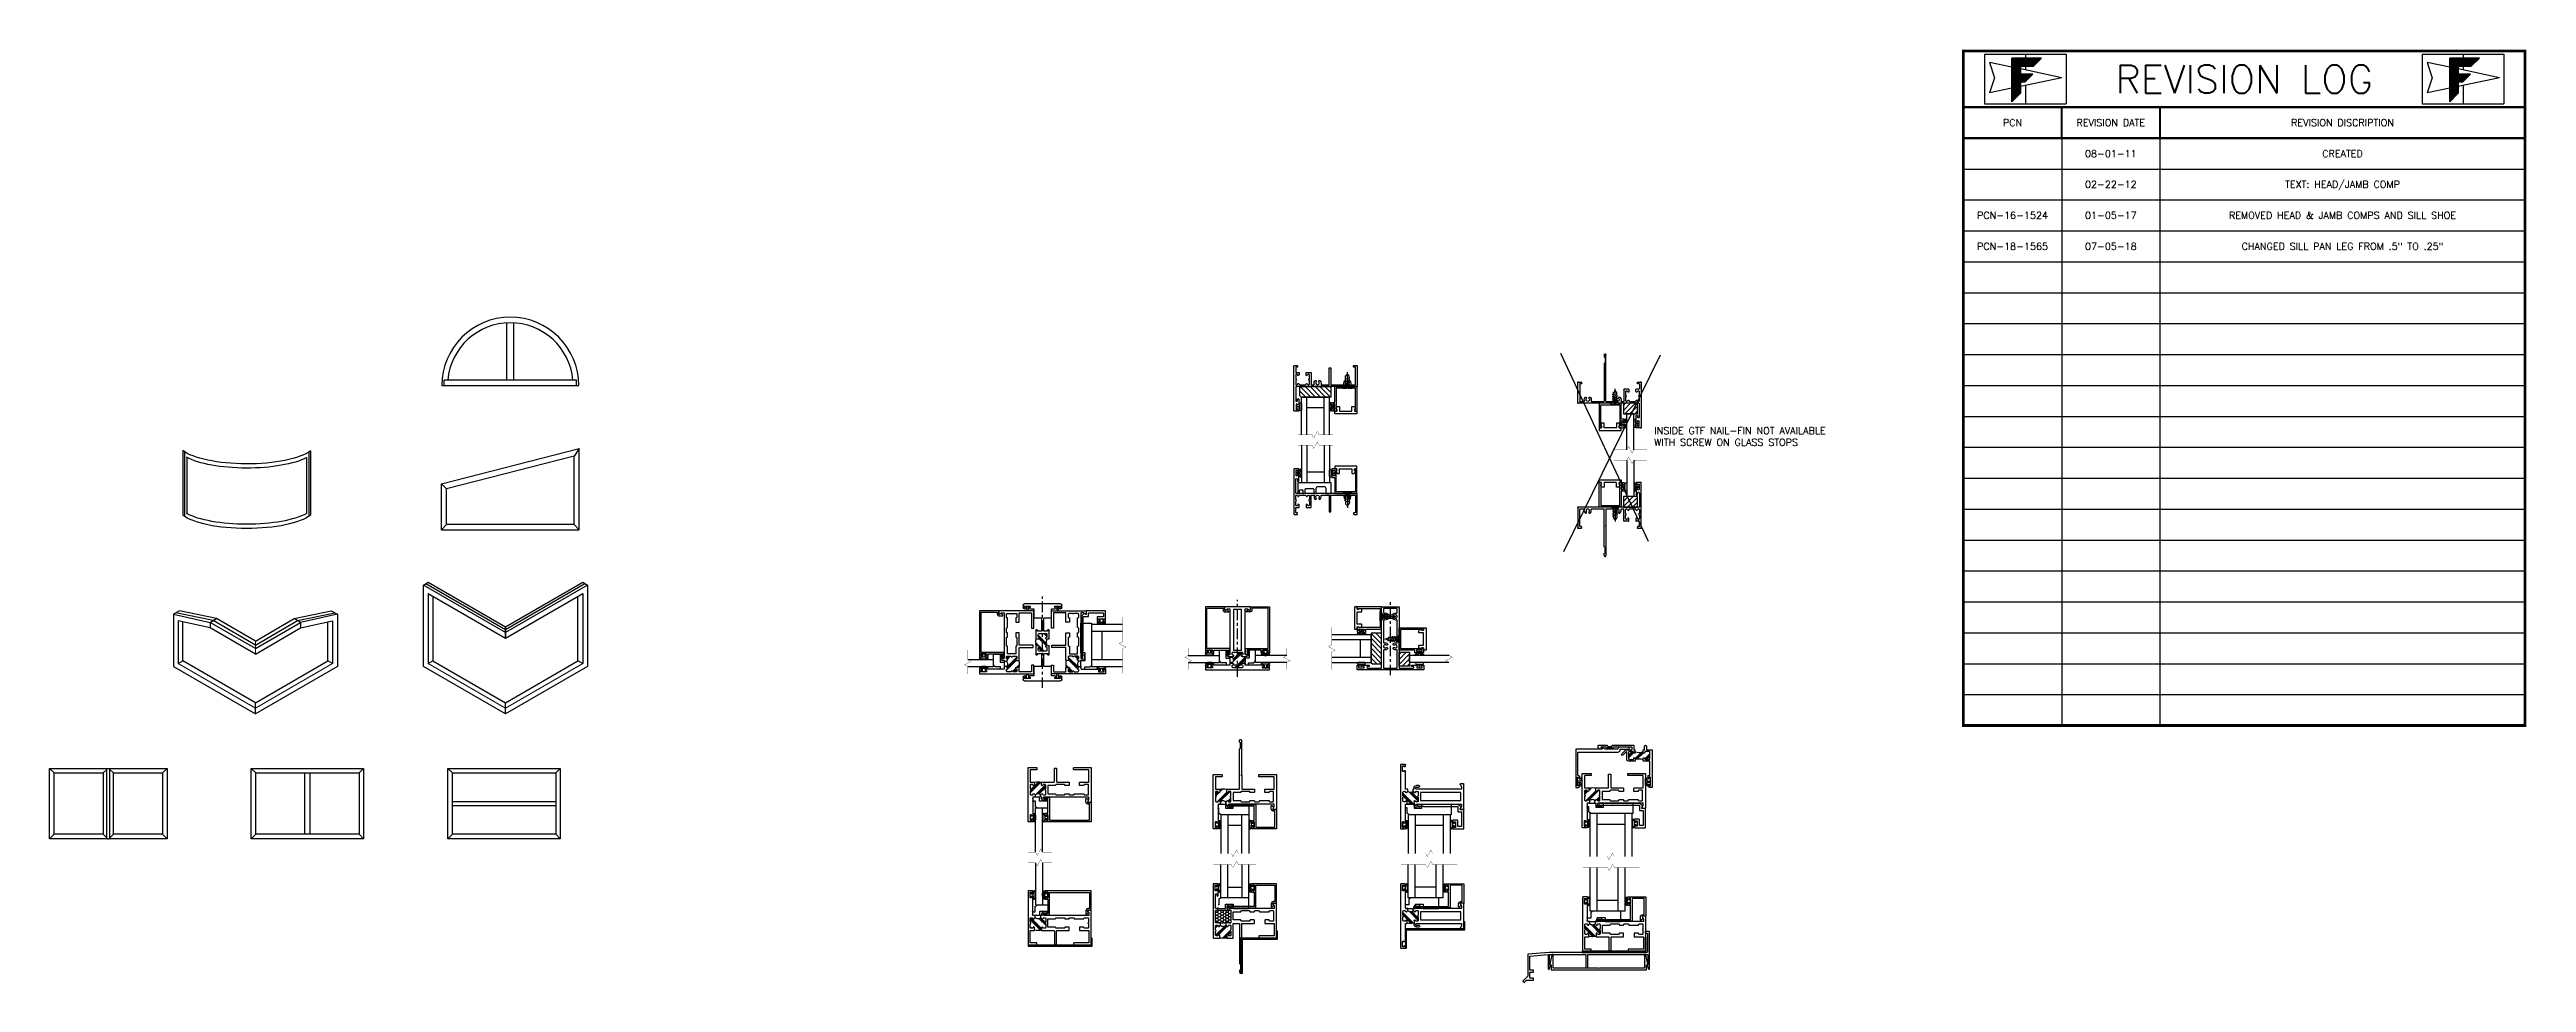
# Model space of a CAD drawing. Extents: x -29.3 to 58.9, y -1.5 to 31.7.
import ezdxf
from ezdxf.enums import TextEntityAlignment as Align

# ---------------------------------------------------------------- set-up
doc = ezdxf.new("R2010")
doc.units = 0
doc.header["$MEASUREMENT"] = 0
doc.linetypes.add('CENTER2', pattern=[1.125, 0.75, -0.125, 0.125, -0.125])
doc.layers.get('0').update_dxf_attribs({"linetype": 'CONTINUOUS'})
for name, color, linetype in [('CENTERLINE', 40, 'CENTER2'), ('ELEV_FRAME', 1, 'CONTINUOUS'), ('FRAME', 1, 'CONTINUOUS'), ('GLASS', 7, 'CONTINUOUS'), ('GLAZING', 7, 'CONTINUOUS'), ('MISC', 7, 'CONTINUOUS'), ('REVISION LOG', 7, 'CONTINUOUS'), ('SEAL', 7, 'CONTINUOUS'), ('SETTING_BLOCK', 4, 'CONTINUOUS'), ('TEXT', 7, 'CONTINUOUS'), ('TITLE-BLOCK', 7, 'CONTINUOUS')]:
    doc.layers.add(name, color=color, linetype=linetype)
doc.styles.get("Standard").update_dxf_attribs({"font": 'simplex.shx'})

msp = doc.modelspace()

# ---------------------------------------------------------------- texts
at = {"layer": 'REVISION LOG'}
for s, height, p in [('REVISION LOG', 1, (48.8, 30.612)), ('PCN', 0.25, (40.55, 29.062)), ('REVISION DATE', 0.25, (44.05, 29.062)), ('REVISION DISCRIPTION', 0.25, (52.3, 29.062)), ('08-01-11', 0.25, (44.05, 27.962)), ('CREATED', 0.25, (52.3, 27.962)), ('02-22-12', 0.25, (44.05, 26.862)), ('TEXT: HEAD/JAMB COMP', 0.25, (52.3, 26.862)), ('PCN-16-1524', 0.25, (40.55, 25.762)), ('01-05-17', 0.25, (44.05, 25.762)), ('REMOVED HEAD & JAMB COMPS AND SILL SHOE', 0.25, (52.3, 25.762)), ('PCN-18-1565', 0.25, (40.55, 24.662)), ('07-05-18', 0.25, (44.05, 24.662)), ('CHANGED SILL PAN LEG FROM .5" TO .25"', 0.25, (52.3, 24.662))]:
    msp.add_text(s, height=height, dxfattribs=at).set_placement(p, align=Align.MIDDLE_CENTER)
at = {"layer": 'TITLE-BLOCK', "insert": (27.791, 18.23), "char_height": 0.25, "width": 11.84158, "attachment_point": 1}
msp.add_mtext('INSIDE GTF NAIL-FIN NOT AVAILABLE\\PWITH SCREW ON GLASS STOPS', dxfattribs=at)

# ---------------------------------------------------------------- blocks, each defined once
blk = doc.blocks.new('2058')
for p, q in [((1.081, 0), (-1.081, 0)), ((0.985, 0.865), (0.985, 0.831)), ((0.985, 0.831), (0.985, 0.812)), ((0.985, 0.637), (0.985, 0.448)), ((1.148, 0.875), (0.995, 0.875)), ((0.995, 0.438), (1.025, 0.438)), ((1.035, 0.812), (1.035, 0.815)), ((1.035, 0.632), (1.035, 0.637)), ((1.035, 0.448), (1.035, 0.496)), ((1.045, 0.825), (1.075, 0.825)), ((1.075, 0.622), (1.045, 0.622)), ((1.085, 0.815), (1.085, 0.632)), ((1.096, 0.496), (1.096, 0.015)), ((1.158, -0.74), (1.158, 0.865)), ((-1.091, -0.01), (-1.091, -0.74)), ((-1.081, -0.75), (-0.976, -0.75)), ((-1.029, -0.681), (-1.029, -0.072)), ((-1.019, -0.062), (-0.876, -0.062)), ((-0.976, -0.688), (-1.019, -0.688)), ((-0.966, -0.74), (-0.966, -0.698)), ((-0.866, -0.125), (-0.866, -0.072)), ((-0.616, -0.125), (-0.616, -0.072)), ((-0.606, -0.062), (-0.164, -0.062)), ((-0.154, -1.41), (-0.154, -0.072)), ((-0.117, -0.662), (-0.091, -0.662)), ((-0.117, -0.662), (-0.092, -0.687)), ((-0.092, -0.072), (-0.092, -0.662)), ((-0.092, -0.687), (-0.092, -1.719)), ((-0.082, -0.062), (0.183, -0.062)), ((0.193, -0.125), (0.193, -0.072)), ((0.443, -0.125), (0.443, -0.072)), ((0.453, -0.062), (0.533, -0.062)), ((0.543, -0.488), (0.543, -0.072)), ((0.711, -0.503), (0.558, -0.503)), ((0.606, -0.225), (0.606, -0.093)), ((0.606, -0.407), (0.606, -0.275)), ((0.637, -0.062), (0.645, -0.062)), ((0.645, -0.438), (0.637, -0.438)), ((0.726, -0.488), (0.726, -0.413)), ((0.757, -0.062), (0.945, -0.062)), ((0.976, -0.413), (0.976, -0.488)), ((1.086, -0.503), (0.991, -0.503)), ((1.033, -0.697), (1.033, -0.74)), ((1.086, -0.687), (1.043, -0.687)), ((1.043, -0.75), (1.148, -0.75)), ((1.057, -0.062), (1.065, -0.062)), ((1.065, -0.438), (1.057, -0.438)), ((1.096, -0.093), (1.096, -0.225)), ((1.096, -0.275), (1.096, -0.407)), ((1.096, -0.677), (1.096, -0.513)), ((-0.127, -1.437), (-0.154, -1.41)), ((-0.154, -1.652), (-0.127, -1.625)), ((-0.154, -1.719), (-0.154, -1.652)), ((-0.127, -1.625), (-0.127, -1.437))]:
    blk.add_line(p, q)
for centre, radius, start, end in [((0.995, 0.865), 0.01, 90, 180), ((1.01, 0.812), 0.025, 180, 0), ((1.01, 0.637), 0.025, 0, 180), ((0.995, 0.448), 0.01, 180, 270), ((1.025, 0.448), 0.01, 270, 360), ((1.045, 0.815), 0.01, 90, 180), ((1.045, 0.632), 0.01, 180, 270), ((1.066, 0.496), 0.0305, 0, 180), ((1.075, 0.815), 0.01, 0, 90), ((1.075, 0.632), 0.01, 270, 360), ((1.081, 0.015), 0.015, 270, 0), ((1.148, 0.865), 0.01, 0, 90), ((-1.081, -0.01), 0.01, 90, 180), ((-1.081, -0.74), 0.01, 180, 270), ((-1.081, -0.74), 0.01, 180, 270), ((-1.019, -0.072), 0.01, 90, 180), ((-1.019, -0.678), 0.01, 180, 270), ((-0.976, -0.698), 0.01, 0, 90), ((-0.976, -0.74), 0.01, 270, 0), ((-0.876, -0.072), 0.01, 0, 90), ((-0.741, -0.125), 0.125, 180, 220.52877), ((-0.813, -0.186), 0.0312, 220.52878, 40.52873), ((-0.741, -0.125), 0.0625, 319.47122, 220.52878), ((-0.67, -0.186), 0.0312, 139.47122, 319.47122), ((-0.741, -0.125), 0.125, 319.47122, 0), ((-0.606, -0.072), 0.01, 90, 180), ((-0.164, -0.072), 0.01, 0, 90), ((-0.082, -0.072), 0.01, 90, 180), ((0.183, -0.072), 0.01, 360, 90), ((0.318, -0.125), 0.125, 180, 220.52877), ((0.247, -0.186), 0.0312, 220.52878, 40.52873), ((0.318, -0.125), 0.0625, 319.47122, 220.52878), ((0.39, -0.186), 0.0312, 139.47122, 319.47122), ((0.318, -0.125), 0.125, 319.47122, 0), ((0.453, -0.072), 0.01, 90, 180), ((0.533, -0.072), 0.01, 0, 90), ((0.558, -0.488), 0.015, 180, 270), ((0.637, -0.093), 0.031, 90, 180), ((0.606, -0.25), 0.025, 270, 90), ((0.637, -0.407), 0.031, 180, 270), ((0.645, -0.093), 0.031, 6.15064, 90), ((0.645, -0.407), 0.031, 270, 353.84936), ((0.701, -0.087), 0.025, 186.15064, 0), ((0.701, -0.413), 0.025, 0, 173.84936), ((0.711, -0.488), 0.015, 270, 0), ((0.757, -0.093), 0.031, 90, 173.84936), ((0.945, -0.093), 0.031, 6.15064, 90), ((1.001, -0.087), 0.025, 180, 353.84936), ((1.001, -0.413), 0.025, 6.15064, 180), ((0.991, -0.488), 0.015, 180, 270), ((1.057, -0.093), 0.031, 90, 173.84936), ((1.057, -0.407), 0.031, 186.15064, 270), ((1.043, -0.697), 0.01, 90, 180), ((1.043, -0.74), 0.01, 180, 270), ((1.065, -0.093), 0.031, 0, 90), ((1.065, -0.407), 0.031, 270, 0), ((1.096, -0.25), 0.025, 90, 270), ((1.086, -0.513), 0.01, 360, 90), ((1.086, -0.677), 0.01, 270, 360), ((1.148, -0.74), 0.01, 270, 0), ((-0.123, -1.719), 0.031, 180, 0)]:
    blk.add_arc(centre, radius, start, end)
for p in [(1.148, 0.875), (1.148, 0.875), (-1.091, -0.01), (-1.091, -0.74), (-1.081, 0), (-1.081, 0), (-1.081, -0.75), (-0.966, -0.74), (0.274, -0.202), (0.363, -0.202), (1.033, -0.74), (1.148, -0.75), (1.158, -0.74), (-0.127, -1.437), (-0.127, -1.625), (-0.123, -1.75)]:
    blk.add_point(p)
blk = doc.blocks.new('Flat_HD_#8xp50')
for p, q in [((-0.027, 0.043), (-0.166, 0.043)), ((-0.166, 0.043), (-0.082, -0.057)), ((-0.027, 0.043), (-0.027, -0.002)), ((0, 0.06), (0, -0.522)), ((0.166, 0.043), (0.027, 0.043)), ((0.027, 0.043), (0.027, -0.002)), ((0.166, 0.043), (0.082, -0.057)), ((0.082, -0.057), (-0.082, -0.057)), ((0.027, -0.002), (-0.027, -0.002))]:
    blk.add_line(p, q)
at = {"linetype": 'Continuous'}
for p, q in [((-0.044, -0.057), (-0.065, -0.06)), ((0.065, -0.122), (-0.065, -0.141)), ((-0.061, -0.057), (-0.061, -0.059)), ((-0.061, -0.08), (-0.061, -0.141)), ((-0.061, -0.162), (-0.061, -0.222)), ((0.065, -0.204), (-0.061, -0.222)), ((-0.061, -0.243), (-0.061, -0.303)), ((0.065, -0.285), (-0.061, -0.303)), ((-0.061, -0.324), (-0.061, -0.389)), ((-0.006, -0.457), (0.006, -0.457)), ((0.061, -0.057), (0.061, -0.102)), ((0.061, -0.123), (0.061, -0.183)), ((0.061, -0.204), (0.061, -0.264)), ((0.061, -0.286), (0.061, -0.389))]:
    blk.add_line(p, q, dxfattribs=at)
for centre, radius, start, end in [((-0.061, -0.08), 0.0211, 90, 270), ((-0.061, -0.08), 0.0211, 90, 270), ((-0.061, -0.162), 0.0211, 90, 270), ((-0.061, -0.162), 0.0211, 90, 270), ((-0.061, -0.243), 0.0211, 90, 270), ((-0.061, -0.324), 0.0211, 90, 270), ((-0.137, -0.496), 0.131, 20.70508, 54.56379), ((-0.006, -0.448), 0.00861, 191.76514, 270), ((0.006, -0.448), 0.00861, 270, 348.23486), ((0.137, -0.496), 0.131, 125.43621, 159.29492), ((0.061, -0.102), 0.0211, 270, 90), ((0.061, -0.183), 0.0211, 270, 90), ((0.061, -0.264), 0.0211, 276.69642, 90)]:
    blk.add_arc(centre, radius, start, end, dxfattribs=at)
blk = doc.blocks.new('2017 SCREW ON STOP')
blk.add_lwpolyline([(0.89, 0.7925, -0.4142136), (0.88, 0.7825), (0.85, 0.7825, -0.4142136), (0.84, 0.7925), (0.84, 0.81, 0.4142136), (0.83, 0.82), (0.8, 0.82, 0.4142136), (0.79, 0.81), (0.79, 0.63, 0.4142136), (0.8, 0.62), (0.83, 0.62, 0.4142136), (0.84, 0.63), (0.84, 0.6475, -0.4142136), (0.85, 0.6575), (0.88, 0.6575, -0.4142136), (0.89, 0.6475), (0.89, 0.575, -0.4142136), (0.88, 0.565), (0.8, 0.565, 0.4142136), (0.79, 0.555), (0.79, 0), (0, 0), (0, 0.865, -0.4142136), (0.01, 0.875), (0.065, 0.875, -0.4142136), (0.075, 0.865), (0.075, 0.83, -0.4142136), (0.065, 0.82, 0.4142136), (0.055, 0.81), (0.055, 0.055), (0.735, 0.055), (0.735, 0.81, 0.4142136), (0.725, 0.82, -0.4142136), (0.715, 0.83), (0.715, 0.865, -0.4142136), (0.725, 0.875), (0.88, 0.875, -0.4142136), (0.89, 0.865)], format="xyb", close=True)
blk = doc.blocks.new('2016 SREW STOP CAP')
blk.add_lwpolyline([(-0.385, 0.095), (0, 0.095, -0.414214), (0.01, 0.085), (0.01, 0.01, -0.414214), (0, 0), (-0.06, 0, 0.414214), (-0.07, -0.01), (-0.07, -0.065), (-0.05, -0.076, -0.339454), (-0.045, -0.088), (-0.061, -0.146, -0.339454), (-0.09, -0.168), (-0.155, -0.168, -0.414214), (-0.165, -0.158), (-0.165, -0.01, 0.414214), (-0.175, 0), (-0.385, 0), (-0.595, 0, 0.414214), (-0.605, -0.01), (-0.605, -0.158, -0.414214), (-0.615, -0.168), (-0.68, -0.168, -0.339454), (-0.709, -0.146), (-0.725, -0.088, -0.339454), (-0.72, -0.076), (-0.7, -0.065), (-0.7, -0.01, 0.414214), (-0.71, 0), (-0.77, 0, -0.414214), (-0.78, 0.01), (-0.78, 0.085, -0.414214), (-0.77, 0.095)], format="xyb", close=True)
blk = doc.blocks.new('2018 RF TDL')
for points in [[(-2.24, -0.31), (-0.072, -0.31, -0.414214), (-0.062, -0.32), (-0.062, -0.811, -1), (-0.123, -0.811), (-0.123, -0.76, 0.414214), (-0.133, -0.75), (-0.163, -0.75, 0.414214), (-0.173, -0.76), (-0.173, -0.949, 1), (-0.123, -0.949), (-0.123, -0.937), (-0.073, -0.937), (-0.073, -1.137), (-0.123, -1.137), (-0.123, -1.124, 1), (-0.173, -1.124), (-0.173, -1.177, 0.414214), (-0.163, -1.187), (-0.01, -1.187, 0.414214), (0, -1.177), (0, 1.177, 0.414214), (-0.01, 1.187), (-0.163, 1.187, 0.414214), (-0.173, 1.177), (-0.173, 1.124, 1), (-0.123, 1.124), (-0.123, 1.137), (-0.073, 1.137), (-0.073, 0.937), (-0.123, 0.937), (-0.123, 0.949, 1), (-0.173, 0.949), (-0.173, 0.76, 0.414214), (-0.163, 0.75), (-0.133, 0.75, 0.414214), (-0.123, 0.76), (-0.123, 0.809, -1), (-0.062, 0.809), (-0.062, 0.32, -0.414214), (-0.072, 0.31), (-2.24, 0.31, 0.414214), (-2.25, 0.3), (-2.25, -0.3, 0.414214)], [(-2.051, -0.248), (-2.178, -0.248, -0.414214), (-2.188, -0.238), (-2.188, 0.238, -0.414214), (-2.178, 0.248), (-2.051, 0.248, -0.477743), (-2.022, 0.212, 0.234457), (-1.994, 0.104, 1), (-1.947, 0.145, -2.17601), (-1.853, 0.145, 1), (-1.806, 0.104, 0.234457), (-1.778, 0.212, -0.477743), (-1.749, 0.248), (-0.991, 0.248, -0.477743), (-0.962, 0.212, 0.234457), (-0.934, 0.104, 1), (-0.887, 0.145, -2.17601), (-0.793, 0.145, 1), (-0.746, 0.104, 0.234457), (-0.718, 0.212, -0.477743), (-0.689, 0.248), (-0.072, 0.248, -0.414214), (-0.062, 0.238), (-0.062, -0.238, -0.414214), (-0.072, -0.248), (-0.689, -0.248, -0.477743), (-0.718, -0.212, 0.234457), (-0.746, -0.104, 1), (-0.793, -0.145, -2.17601), (-0.887, -0.145, 1), (-0.934, -0.104, 0.234457), (-0.962, -0.212, -0.477743), (-0.991, -0.248), (-1.749, -0.248, -0.477743), (-1.778, -0.212, 0.234457), (-1.806, -0.104, 1), (-1.853, -0.145, -2.17601), (-1.947, -0.145, 1), (-1.994, -0.104, 0.234457), (-2.022, -0.212, -0.477743)]]:
    blk.add_lwpolyline(points, format="xyb", close=True)
blk = doc.blocks.new('*X8')
at = {"color": 0}
for p, q in [((7.233, 10.235), (7.463, 10.465)), ((7.233, 10.245), (7.452, 10.465)), ((7.233, 10.256), (7.442, 10.465)), ((7.233, 10.266), (7.431, 10.465)), ((7.233, 10.277), (7.42, 10.465)), ((7.233, 10.288), (7.41, 10.465)), ((7.233, 10.298), (7.399, 10.465)), ((7.233, 10.309), (7.389, 10.465)), ((7.233, 10.319), (7.378, 10.465)), ((7.233, 10.33), (7.367, 10.465)), ((7.233, 10.341), (7.357, 10.465)), ((7.233, 10.351), (7.346, 10.465)), ((7.233, 10.362), (7.336, 10.465)), ((7.233, 10.372), (7.325, 10.465)), ((7.233, 10.383), (7.314, 10.465)), ((7.233, 10.394), (7.304, 10.465)), ((7.233, 10.404), (7.293, 10.465)), ((7.233, 10.415), (7.283, 10.465)), ((7.233, 10.426), (7.272, 10.465)), ((7.233, 10.436), (7.261, 10.465)), ((7.233, 10.447), (7.251, 10.465)), ((7.233, 10.457), (7.24, 10.465)), ((7.355, 10.337), (7.233, 10.459)), ((7.355, 10.326), (7.233, 10.448)), ((7.355, 10.316), (7.233, 10.438)), ((7.355, 10.305), (7.233, 10.427)), ((7.355, 10.295), (7.233, 10.416)), ((7.355, 10.284), (7.233, 10.406)), ((7.355, 10.273), (7.233, 10.395)), ((7.355, 10.263), (7.233, 10.385)), ((7.355, 10.252), (7.233, 10.374)), ((7.355, 10.241), (7.233, 10.363)), ((7.44, 10.145), (7.233, 10.353)), ((7.233, 10.224), (7.355, 10.346)), ((7.435, 10.14), (7.233, 10.342)), ((7.233, 10.213), (7.355, 10.335)), ((7.43, 10.135), (7.233, 10.332)), ((7.233, 10.203), (7.355, 10.325)), ((7.424, 10.129), (7.233, 10.321)), ((7.233, 10.192), (7.355, 10.314)), ((7.416, 10.127), (7.233, 10.31)), ((7.233, 10.182), (7.355, 10.304)), ((7.405, 10.127), (7.233, 10.3)), ((7.233, 10.171), (7.355, 10.293)), ((7.395, 10.127), (7.233, 10.289)), ((7.233, 10.16), (7.355, 10.282)), ((7.384, 10.127), (7.233, 10.279)), ((7.233, 10.15), (7.355, 10.272)), ((7.373, 10.127), (7.233, 10.268)), ((7.233, 10.139), (7.355, 10.261)), ((7.363, 10.127), (7.233, 10.257)), ((7.233, 10.129), (7.355, 10.25)), ((7.355, 10.125), (7.233, 10.247)), ((7.233, 10.118), (7.355, 10.24)), ((7.233, 10.012), (7.457, 10.236)), ((7.233, 10.022), (7.446, 10.236)), ((7.233, 10.033), (7.436, 10.236)), ((7.233, 10.044), (7.425, 10.236)), ((7.233, 10.054), (7.415, 10.236)), ((7.233, 10.065), (7.404, 10.236)), ((7.233, 10.076), (7.393, 10.236)), ((7.233, 10.086), (7.383, 10.236)), ((7.233, 10.097), (7.372, 10.236)), ((7.233, 10.107), (7.362, 10.236)), ((7.355, 10.114), (7.233, 10.236)), ((7.355, 10.348), (7.238, 10.465)), ((7.365, 10.348), (7.249, 10.465)), ((7.375, 10.348), (7.259, 10.465)), ((7.386, 10.348), (7.27, 10.465)), ((7.396, 10.348), (7.28, 10.465)), ((7.407, 10.348), (7.291, 10.465)), ((7.418, 10.348), (7.302, 10.465)), ((7.428, 10.348), (7.312, 10.465)), ((7.439, 10.348), (7.323, 10.465)), ((7.449, 10.348), (7.333, 10.465)), ((7.46, 10.348), (7.344, 10.465)), ((7.471, 10.348), (7.355, 10.465)), ((7.357, 10.348), (7.473, 10.465)), ((7.359, 10.127), (7.468, 10.236)), ((7.446, 10.151), (7.36, 10.236)), ((7.481, 10.348), (7.365, 10.465)), ((7.368, 10.348), (7.484, 10.465)), ((7.37, 10.127), (7.478, 10.236)), ((7.451, 10.156), (7.371, 10.236)), ((7.492, 10.348), (7.376, 10.465)), ((7.379, 10.348), (7.495, 10.465)), ((7.38, 10.127), (7.489, 10.236)), ((7.456, 10.161), (7.382, 10.236)), ((7.503, 10.348), (7.386, 10.465)), ((7.389, 10.348), (7.505, 10.465)), ((7.391, 10.127), (7.5, 10.236)), ((7.462, 10.167), (7.392, 10.236)), ((7.513, 10.348), (7.397, 10.465)), ((7.4, 10.348), (7.516, 10.465)), ((7.402, 10.127), (7.51, 10.236)), ((7.467, 10.172), (7.403, 10.236)), ((7.524, 10.348), (7.408, 10.465)), ((7.41, 10.348), (7.526, 10.465)), ((7.412, 10.127), (7.521, 10.236)), ((7.472, 10.177), (7.413, 10.236)), ((7.534, 10.348), (7.418, 10.465)), ((7.421, 10.348), (7.537, 10.465)), ((7.477, 10.182), (7.424, 10.236)), ((7.542, 10.351), (7.429, 10.465)), ((7.432, 10.348), (7.548, 10.465)), ((7.483, 10.188), (7.435, 10.236)), ((7.548, 10.356), (7.439, 10.465)), ((7.442, 10.348), (7.558, 10.465)), ((7.488, 10.193), (7.445, 10.236)), ((7.553, 10.362), (7.45, 10.465)), ((7.453, 10.348), (7.569, 10.465)), ((7.493, 10.198), (7.456, 10.236)), ((7.558, 10.367), (7.461, 10.465)), ((7.463, 10.348), (7.58, 10.465)), ((7.499, 10.204), (7.466, 10.236)), ((7.563, 10.372), (7.471, 10.465)), ((7.474, 10.348), (7.59, 10.465)), ((7.504, 10.209), (7.477, 10.236)), ((7.569, 10.378), (7.482, 10.465)), ((7.485, 10.348), (7.601, 10.465)), ((7.509, 10.214), (7.488, 10.236)), ((7.574, 10.383), (7.492, 10.465)), ((7.495, 10.348), (7.611, 10.465)), ((7.515, 10.22), (7.498, 10.236)), ((7.579, 10.388), (7.503, 10.465)), ((7.506, 10.348), (7.622, 10.465)), ((7.52, 10.225), (7.509, 10.236)), ((7.585, 10.394), (7.514, 10.465)), ((7.516, 10.348), (7.633, 10.465)), ((7.525, 10.23), (7.519, 10.236)), ((7.59, 10.399), (7.524, 10.465)), ((7.527, 10.348), (7.643, 10.465)), ((7.531, 10.236), (7.53, 10.236)), ((7.595, 10.404), (7.535, 10.465)), ((7.538, 10.348), (7.654, 10.465)), ((7.601, 10.409), (7.546, 10.465)), ((7.606, 10.415), (7.556, 10.465)), ((7.611, 10.42), (7.567, 10.465)), ((7.616, 10.425), (7.577, 10.465)), ((7.622, 10.431), (7.588, 10.465)), ((7.627, 10.436), (7.599, 10.465)), ((7.632, 10.441), (7.609, 10.465)), ((7.638, 10.447), (7.62, 10.465)), ((7.643, 10.452), (7.63, 10.465)), ((7.648, 10.457), (7.641, 10.465)), ((7.654, 10.462), (7.652, 10.465)), ((7.355, 10.104), (7.233, 10.226)), ((7.355, 10.093), (7.233, 10.215)), ((7.355, 10.082), (7.233, 10.204)), ((7.355, 10.072), (7.233, 10.194)), ((7.355, 10.061), (7.233, 10.183)), ((7.355, 10.051), (7.233, 10.172)), ((7.355, 10.04), (7.233, 10.162)), ((7.355, 10.029), (7.233, 10.151)), ((7.355, 10.019), (7.233, 10.141)), ((7.355, 10.008), (7.233, 10.13)), ((7.233, 10.001), (7.355, 10.123)), ((7.355, 9.998), (7.233, 10.119)), ((7.233, 9.991), (7.355, 10.113)), ((7.355, 9.987), (7.233, 10.109)), ((7.233, 9.98), (7.355, 10.102)), ((7.355, 9.976), (7.233, 10.098)), ((7.233, 9.969), (7.355, 10.091)), ((7.355, 9.966), (7.233, 10.088)), ((7.233, 9.959), (7.355, 10.081)), ((7.35, 9.96), (7.233, 10.077)), ((7.233, 9.948), (7.355, 10.07)), ((7.345, 9.955), (7.233, 10.066)), ((7.233, 9.938), (7.355, 10.06)), ((7.339, 9.949), (7.233, 10.056)), ((7.233, 9.927), (7.355, 10.049)), ((7.334, 9.944), (7.233, 10.045)), ((7.233, 9.916), (7.355, 10.038)), ((7.329, 9.939), (7.233, 10.035)), ((7.233, 9.906), (7.355, 10.028)), ((7.324, 9.933), (7.233, 10.024)), ((7.233, 9.895), (7.355, 10.017)), ((7.318, 9.928), (7.233, 10.013)), ((7.233, 9.885), (7.355, 10.007)), ((7.313, 9.923), (7.233, 10.003)), ((7.233, 9.874), (7.355, 9.996)), ((7.308, 9.917), (7.233, 9.992)), ((7.233, 9.863), (7.355, 9.985)), ((7.302, 9.912), (7.233, 9.982)), ((7.233, 9.853), (7.355, 9.975)), ((7.297, 9.907), (7.233, 9.971)), ((7.292, 9.902), (7.233, 9.96)), ((7.286, 9.896), (7.233, 9.95)), ((7.281, 9.891), (7.233, 9.939)), ((7.276, 9.886), (7.233, 9.929)), ((7.271, 9.88), (7.233, 9.918)), ((7.265, 9.875), (7.233, 9.907)), ((7.26, 9.87), (7.233, 9.897)), ((7.255, 9.864), (7.233, 9.886)), ((7.249, 9.859), (7.233, 9.876)), ((7.244, 9.854), (7.233, 9.865)), ((7.239, 9.849), (7.233, 9.854)), ((7.233, 9.843), (7.233, 9.844))]:
    blk.add_line(p, q, dxfattribs=at)
blk = doc.blocks.new('A$C69121A4F')
at = {"layer": 'MISC', "const_width": 0.00235}
blk.add_lwpolyline([(0, 0.032), (0.084, 0.032), (0.099, 0.061), (0.131, 0.003), (0.146, 0.032), (0.212, 0.032)], dxfattribs=at)
blk = doc.blocks.new('05P94 I-MULL')
h = blk.add_hatch()
h.set_pattern_fill('PLAST', angle=45, style=0)
h.set_pattern_definition([(45, (-7.51987, -8.9998), (-0.1767767, 0.1767767), []), (45, (-7.54197, -8.9777), (-0.1767767, 0.1767767), []), (45, (-7.56406, -8.9556), (-0.1767767, 0.1767767), [])])
h.paths.add_polyline_path([(0.156, 1.4895, 0.4142136), (0.146, 1.4995), (0.1309, 1.4995, -0.4142136), (0.106, 1.5244), (0.106, 1.5246, -0.4142136), (0.1309, 1.5495), (0.131, 1.5495, 0.4142136), (0.156, 1.5745), (0.156, 1.6565, 0.4142136), (0.125, 1.6875), (0, 1.6875), (-0.125, 1.6875, 0.4142136), (-0.156, 1.6565), (-0.156, 1.5745, 0.4142136), (-0.131, 1.5495), (-0.1309, 1.5495, -0.4142136), (-0.106, 1.5246), (-0.106, 1.5244, -0.4142136), (-0.1309, 1.4995), (-0.226, 1.4995, 0.0811649), (-0.226, 1.2495), (-0.1309, 1.2495, -0.4142136), (-0.106, 1.2246), (-0.106, 1.2244, -0.4142136), (-0.1309, 1.1995), (-0.131, 1.1995, 0.4142136), (-0.156, 1.1745), (-0.156, 1.0925, 0.4142136), (-0.125, 1.0615), (0, 1.0615), (0.125, 1.0615, 0.4142136), (0.156, 1.0925), (0.156, 1.1745, 0.4142136), (0.131, 1.1995), (0.1309, 1.1995, -0.4142136), (0.106, 1.2244), (0.106, 1.2246, -0.4142136), (0.1309, 1.2495), (0.146, 1.2495, 0.4142136), (0.156, 1.2595, -0.0888896)])
for p, q in [((-0.687, 2.612), (-0.687, 2.699)), ((-0.637, 2.749), (0, 2.749)), ((-0.637, 2.652), (-0.637, 2.612)), ((-0.447, 2.662), (-0.627, 2.662)), ((-0.437, 2.612), (-0.437, 2.652)), ((0, 2.749), (0.637, 2.749)), ((0.437, 2.652), (0.437, 2.612)), ((0.627, 2.662), (0.447, 2.662)), ((0.637, 2.612), (0.637, 2.652)), ((0.687, 2.699), (0.687, 2.612)), ((-0.637, 2.612), (-0.6229, 2.612)), ((-0.6229, 2.562), (-0.637, 2.562)), ((-0.598, 2.5871), (-0.598, 2.5869)), ((-0.473, 2.5869), (-0.473, 2.5871)), ((-0.4481, 2.612), (-0.437, 2.612)), ((-0.313, 2.562), (-0.4481, 2.562)), ((-0.313, 2.251), (-0.313, 2.562)), ((-0.053, 2.241), (-0.303, 2.241)), ((-0.236, 1.5095), (-0.236, 1.8085)), ((-0.209, 1.8355), (-0.209, 1.8355)), ((-0.182, 1.8085), (-0.182, 1.7835)), ((-0.172, 1.7735), (-0.053, 1.7735)), ((-0.043, 1.7835), (-0.043, 2.231)), ((0.043, 2.231), (0.043, 1.7835)), ((0.303, 2.241), (0.053, 2.241)), ((0.053, 1.7735), (0.172, 1.7735)), ((0.182, 1.7835), (0.182, 1.8085)), ((0.209, 1.8355), (0.209, 1.8355)), ((0.236, 1.8085), (0.236, 1.5095)), ((0.4481, 2.562), (0.313, 2.562)), ((0.313, 2.562), (0.313, 2.251)), ((0.437, 2.612), (0.4481, 2.612)), ((0.473, 2.5871), (0.473, 2.5869)), ((0.598, 2.5869), (0.598, 2.5871)), ((0.6229, 2.612), (0.637, 2.612)), ((0.637, 2.562), (0.6229, 2.562)), ((-0.236, 1.4995), (-0.236, 1.5095)), ((-0.146, 1.4995), (-0.236, 1.4995)), ((-0.236, 0.9405), (-0.236, 1.2495)), ((-0.236, 1.2495), (-0.1309, 1.2495)), ((-0.209, 0.9135), (-0.209, 0.9135)), ((-0.209, 0.9135), (-0.209, 0.9135)), ((-0.182, 0.9655), (-0.182, 0.9405)), ((-0.053, 0.9755), (-0.172, 0.9755)), ((-0.156, 1.6565), (-0.156, 1.5745)), ((-0.156, 1.1745), (-0.156, 1.0925)), ((-0.1309, 1.4995), (-0.146, 1.4995)), ((-0.131, 1.5495), (-0.1309, 1.5495)), ((-0.1309, 1.1995), (-0.131, 1.1995)), ((0, 1.6875), (-0.125, 1.6875)), ((-0.125, 1.0615), (0, 1.0615)), ((-0.106, 1.5246), (-0.106, 1.5244)), ((-0.106, 1.2246), (-0.106, 1.2244)), ((-0.043, 0.518), (-0.043, 0.9655)), ((0.125, 1.6875), (0, 1.6875)), ((0, 1.0615), (0.125, 1.0615)), ((0.043, 0.9655), (0.043, 0.518)), ((0.172, 0.9755), (0.053, 0.9755)), ((0.106, 1.5244), (0.106, 1.5246)), ((0.106, 1.2244), (0.106, 1.2246)), ((0.1309, 1.5495), (0.131, 1.5495)), ((0.226, 1.4995), (0.1309, 1.4995)), ((0.1309, 1.2495), (0.226, 1.2495)), ((0.131, 1.1995), (0.1309, 1.1995)), ((0.156, 1.5745), (0.156, 1.6565)), ((0.156, 1.0925), (0.156, 1.1745)), ((0.182, 0.9405), (0.182, 0.9655)), ((0.209, 0.9135), (0.209, 0.9135)), ((0.236, 1.2395), (0.236, 0.9405)), ((-0.687, 0.05), (-0.687, 0.137)), ((-0.637, 0.187), (-0.6229, 0.187)), ((-0.6229, 0.137), (-0.637, 0.137)), ((-0.637, 0.137), (-0.637, 0.097)), ((0, 0), (-0.637, 0)), ((-0.627, 0.087), (-0.447, 0.087)), ((-0.598, 0.1621), (-0.598, 0.1619)), ((-0.473, 0.1619), (-0.473, 0.1621)), ((-0.4481, 0.187), (-0.313, 0.187)), ((-0.437, 0.137), (-0.4481, 0.137)), ((-0.437, 0.097), (-0.437, 0.137)), ((-0.313, 0.187), (-0.313, 0.498)), ((-0.303, 0.508), (-0.053, 0.508)), ((0.637, 0), (0, 0)), ((0.053, 0.508), (0.303, 0.508)), ((0.313, 0.498), (0.313, 0.187)), ((0.313, 0.187), (0.4481, 0.187)), ((0.4481, 0.137), (0.437, 0.137)), ((0.437, 0.137), (0.437, 0.097)), ((0.447, 0.087), (0.627, 0.087)), ((0.473, 0.1621), (0.473, 0.1619)), ((0.598, 0.1619), (0.598, 0.1621)), ((0.6229, 0.187), (0.637, 0.187)), ((0.637, 0.137), (0.6229, 0.137)), ((0.637, 0.097), (0.637, 0.137)), ((0.687, 0.137), (0.687, 0.05))]:
    blk.add_line(p, q)
for centre, radius, start, end in [((-0.637, 2.699), 0.05, 90, 180), ((-0.627, 2.652), 0.01, 90, 180), ((-0.447, 2.652), 0.01, 0, 90), ((0.447, 2.652), 0.01, 90, 180), ((0.627, 2.652), 0.01, 0, 90), ((0.637, 2.699), 0.05, 360, 90), ((-0.637, 2.612), 0.05, 180, 270), ((-0.6229, 2.5871), 0.0249, 0, 90), ((-0.6229, 2.5869), 0.0249, 270, 360), ((-0.4481, 2.5871), 0.0249, 90, 180), ((-0.4481, 2.5869), 0.0249, 180, 270), ((-0.303, 2.251), 0.01, 180, 270), ((-0.209, 1.8085), 0.027, 90, 180), ((-0.209, 1.8085), 0.027, 360, 90), ((-0.172, 1.7835), 0.01, 180, 270), ((-0.053, 2.231), 0.01, 0, 90), ((-0.053, 1.7835), 0.01, 270, 0), ((0.053, 2.231), 0.01, 90, 180), ((0.053, 1.7835), 0.01, 180, 270), ((0.172, 1.7835), 0.01, 270, 360), ((0.209, 1.8085), 0.027, 90, 180), ((0.209, 1.8085), 0.027, 360, 90), ((0.303, 2.251), 0.01, 270, 360), ((0.4481, 2.5871), 0.0249, 360, 90), ((0.4481, 2.5869), 0.0249, 270, 0), ((0.6229, 2.5871), 0.0249, 90, 180), ((0.6229, 2.5869), 0.0249, 180, 270), ((0.637, 2.612), 0.05, 270, 0), ((-0.209, 0.9405), 0.027, 180, 270), ((-0.209, 0.9405), 0.027, 270, 0), ((-0.172, 0.9655), 0.01, 90, 180), ((-0.125, 1.6565), 0.031, 90, 180), ((-0.131, 1.5745), 0.025, 180, 270), ((-0.131, 1.1745), 0.025, 90, 180), ((-0.125, 1.0925), 0.031, 180, 270), ((-0.1309, 1.5246), 0.0249, 360, 90), ((-0.1309, 1.5244), 0.0249, 270, 0), ((-0.1309, 1.2246), 0.0249, 0, 90), ((-0.1309, 1.2244), 0.0249, 270, 360), ((-0.053, 0.9655), 0.01, 360, 90), ((0.053, 0.9655), 0.01, 90, 180), ((0.1309, 1.5246), 0.0249, 90, 180), ((0.1309, 1.5244), 0.0249, 180, 270), ((0.1309, 1.2246), 0.0249, 90, 180), ((0.1309, 1.2244), 0.0249, 180, 270), ((0.125, 1.6565), 0.031, 0, 90), ((0.125, 1.0925), 0.031, 270, 360), ((0.131, 1.5745), 0.025, 270, 0), ((0.131, 1.1745), 0.025, 0, 90), ((0.172, 0.9655), 0.01, 360, 90), ((0.209, 0.9405), 0.027, 180, 270), ((0.209, 0.9405), 0.027, 270, 0), ((0.226, 1.5095), 0.01, 270, 360), ((0.226, 1.2395), 0.01, 0, 90), ((-0.637, 0.137), 0.05, 90, 180), ((-0.637, 0.05), 0.05, 180, 270), ((-0.627, 0.097), 0.01, 180, 270), ((-0.6229, 0.1621), 0.0249, 0, 90), ((-0.6229, 0.1619), 0.0249, 270, 0), ((-0.4481, 0.1621), 0.0249, 90, 180), ((-0.4481, 0.1619), 0.0249, 180, 270), ((-0.447, 0.097), 0.01, 270, 360), ((-0.303, 0.498), 0.01, 90, 180), ((-0.053, 0.518), 0.01, 270, 360), ((0.053, 0.518), 0.01, 180, 270), ((0.303, 0.498), 0.01, 0, 90), ((0.447, 0.097), 0.01, 180, 270), ((0.4481, 0.1621), 0.0249, 0, 90), ((0.4481, 0.1619), 0.0249, 270, 360), ((0.6229, 0.1621), 0.0249, 90, 180), ((0.6229, 0.1619), 0.0249, 180, 270), ((0.627, 0.097), 0.01, 270, 0), ((0.637, 0.137), 0.05, 360, 90), ((0.637, 0.05), 0.05, 270, 0)]:
    blk.add_arc(centre, radius, start, end)
at = {"color": 7}
for centre, radius, start, end in [((0.539, 1.3745), 0.7751, 170.71953, 189.28047), ((0.7978, 1.3745), 0.652, 168.94662, 191.05338)]:
    blk.add_arc(centre, radius, start, end, dxfattribs=at)
blk = doc.blocks.new('250-I-MULLIONS')
blk.add_blockref('05P94 I-MULL', (0, 0))
blk = doc.blocks.new('05P01-T-BAR')
h = blk.add_hatch()
h.set_pattern_fill('PLAST', angle=225, style=0)
h.paths.add_polyline_path([(0.006, 1.12, -0.414214), (-0.018, 1.145, -0.414214), (0.006, 1.17), (0.006, 1.302, 0.414214), (-0.024, 1.333), (-0.054, 1.333, 0.448856), (-0.093, 1.308, -1), (-0.143, 1.308, 0.363634), (-0.174, 1.333, -0.437775), (-0.362, 1.333, 0.363634), (-0.394, 1.308, -1), (-0.443, 1.308, 0.448856), (-0.483, 1.333), (-0.513, 1.333, 0.414214), (-0.543, 1.302), (-0.543, 1.17, -0.414214), (-0.518, 1.145, -0.414214), (-0.543, 1.12), (-0.543, 0.988, 0.414214), (-0.513, 0.957), (-0.483, 0.957), (-0.473, 0.957, 0.352985), (-0.443, 0.982, -1), (-0.394, 0.982), (-0.394, 0.887, 0.081165), (-0.143, 0.887), (-0.143, 0.982, -1), (-0.093, 0.982, 0.352985), (-0.064, 0.957), (-0.054, 0.957), (-0.024, 0.957, 0.414214), (0.006, 0.988)])
for p, q in [((-0.087, 2.226), (-0.087, 2.28)), ((-0.087, 1.423), (-0.087, 2.051)), ((-0.076, 2.29), (0.076, 2.29)), ((-0.061, 2.201), (-0.062, 2.201)), ((-0.062, 2.076), (-0.061, 2.076)), ((-0.037, 2.23), (-0.037, 2.226)), ((-0.037, 2.051), (-0.037, 2.05)), ((0.003, 2.24), (-0.027, 2.24)), ((-0.027, 2.04), (0.003, 2.04)), ((0.013, 2.05), (0.013, 2.23)), ((0.086, 2.28), (0.086, 0.01)), ((-2.163, 0.697), (-2.163, 1.593)), ((-2.153, 1.603), (-2.047, 1.603)), ((-2.035, 1.581), (-2.083, 1.496)), ((-2.083, 1.496), (-2.083, 1.423)), ((-2.073, 1.413), (-0.483, 1.413)), ((-0.59, 1.511), (-0.59, 1.512)), ((-0.564, 1.538), (-0.475, 1.538)), ((-0.483, 1.484), (-0.563, 1.484)), ((-0.543, 1.302), (-0.543, 1.17)), ((-0.543, 1.12), (-0.543, 0.988)), ((-0.483, 1.333), (-0.513, 1.333)), ((-0.513, 0.957), (-0.483, 0.957)), ((-0.483, 0.957), (-0.474, 0.957)), ((-0.447, 1.449), (-0.447, 1.449)), ((-0.394, 0.982), (-0.394, 0.842)), ((-0.385, 1.448), (-0.385, 1.423)), ((-0.375, 1.413), (-0.362, 1.413)), ((-0.362, 1.333), (-0.362, 1.413)), ((-0.174, 1.333), (-0.174, 1.413)), ((-0.174, 1.413), (-0.096, 1.413)), ((-0.143, 0.887), (-0.143, 0.982)), ((-0.062, 0.957), (-0.054, 0.957)), ((-0.024, 1.333), (-0.054, 1.333)), ((-0.054, 0.957), (-0.024, 0.957)), ((0.006, 1.17), (0.006, 1.302)), ((0.006, 0.988), (0.006, 1.12)), ((-2.047, 0.687), (-2.153, 0.687)), ((-2.083, 0.867), (-2.083, 0.794)), ((-2.083, 0.794), (-2.035, 0.71)), ((-0.483, 0.877), (-2.073, 0.877)), ((-0.598, 0.779), (-0.598, 0.779)), ((-0.484, 0.752), (-0.572, 0.752)), ((-0.571, 0.806), (-0.483, 0.806)), ((-0.447, 0.841), (-0.447, 0.842)), ((-0.096, 0.877), (-0.133, 0.877)), ((-0.087, 0.01), (-0.087, 0.064)), ((-0.087, 0.239), (-0.087, 0.867)), ((0.076, 0), (-0.076, 0)), ((-0.061, 0.214), (-0.062, 0.214)), ((-0.062, 0.089), (-0.061, 0.089)), ((-0.037, 0.24), (-0.037, 0.239)), ((-0.037, 0.064), (-0.037, 0.06)), ((0.003, 0.25), (-0.027, 0.25)), ((-0.027, 0.05), (0.003, 0.05)), ((0.013, 0.06), (0.013, 0.24))]:
    blk.add_line(p, q)
blk.add_lwpolyline([(-0.623, 1.288), (-0.623, 1.002), (-2.063, 1.002), (-2.063, 1.13), (-2.048, 1.145), (-2.063, 1.16), (-2.063, 1.288)], close=True)
for centre, radius, start, end in [((-0.076, 2.28), 0.01, 90, 180), ((-0.062, 2.226), 0.0249, 180, 270), ((-0.062, 2.051), 0.0249, 90, 180), ((-0.061, 2.226), 0.0249, 270, 360), ((-0.061, 2.051), 0.0249, 360, 90), ((-0.027, 2.23), 0.01, 90, 180), ((-0.027, 2.05), 0.01, 180, 270), ((0.003, 2.23), 0.01, 0, 90), ((0.003, 2.05), 0.01, 270, 0), ((0.076, 2.28), 0.01, 0, 90), ((-2.153, 1.593), 0.01, 90, 180), ((-2.073, 1.423), 0.01, 180, 270), ((-2.047, 1.588), 0.015, 330, 90), ((-0.564, 1.512), 0.0265, 90, 180), ((-0.563, 1.511), 0.027, 180, 270), ((-0.513, 1.302), 0.031, 90, 180), ((-0.543, 1.145), 0.025, 0, 90), ((-0.543, 1.145), 0.025, 270, 360), ((-0.513, 0.988), 0.031, 180, 270), ((-0.483, 1.449), 0.0355, 270, 0), ((-0.474, 1.303), 0.031, 8.99271, 105.68547), ((-0.483, 1.449), 0.035, 0, 90), ((-0.475, 1.448), 0.09, 0, 90), ((-0.474, 0.988), 0.031, 268.91853, 348.85047), ((-0.418, 1.308), 0.025, 180, 0), ((-0.418, 0.982), 0.025, 0, 180), ((-0.363, 1.302), 0.031, 88.91853, 168.85047), ((-0.375, 1.423), 0.01, 180, 270), ((-0.174, 1.302), 0.031, 11.14953, 91.08147), ((-0.118, 1.308), 0.025, 180, 0), ((-0.118, 0.982), 0.025, 0, 180), ((-0.133, 0.887), 0.01, 180, 270), ((-0.096, 1.423), 0.01, 270, 0), ((-0.063, 1.303), 0.031, 74.31453, 171.00729), ((-0.063, 0.988), 0.031, 191.14953, 271.08147), ((-0.024, 1.302), 0.031, 0, 90), ((-0.024, 0.988), 0.031, 270, 0), ((0.006, 1.145), 0.025, 90, 180), ((0.006, 1.145), 0.025, 180, 270), ((-2.153, 0.697), 0.01, 180, 270), ((-2.073, 0.867), 0.01, 90, 180), ((-2.047, 0.702), 0.015, 270, 30), ((-0.571, 0.779), 0.027, 90, 180), ((-0.572, 0.779), 0.0265, 180, 270), ((-0.483, 0.842), 0.0355, 0, 90), ((-0.484, 0.842), 0.09, 270, 360), ((-0.483, 0.841), 0.035, 270, 0), ((-0.096, 0.867), 0.01, 0, 90), ((-0.062, 0.064), 0.0249, 90, 180), ((-0.076, 0.01), 0.01, 180, 270), ((-0.062, 0.239), 0.0249, 180, 270), ((-0.061, 0.239), 0.0249, 270, 0), ((-0.061, 0.064), 0.0249, 0, 90), ((-0.027, 0.24), 0.01, 90, 180), ((-0.027, 0.06), 0.01, 180, 270), ((0.003, 0.24), 0.01, 0, 90), ((0.003, 0.06), 0.01, 270, 360), ((0.076, 0.01), 0.01, 270, 0)]:
    blk.add_arc(centre, radius, start, end)
at = {"color": 7}
for centre, radius, start, end in [((-0.268, 1.652), 0.775, 260.71953, 279.28047), ((-0.268, 1.42), 0.128, 222.71476, 317.28524)]:
    blk.add_arc(centre, radius, start, end, dxfattribs=at)
blk = doc.blocks.new('05P05-.25in_GLASS_STOP')
for p, q in [((-0.588, 0.25), (-0.623, 0.25)), ((-0.623, 0.25), (-0.623, 0.05)), ((-0.623, 0.05), (-0.588, 0.05)), ((-0.588, 0.198), (-0.588, 0.25)), ((-0.526, 0.198), (-0.588, 0.198)), ((-0.588, 0.05), (-0.588, 0.103)), ((-0.588, 0.103), (-0.526, 0.103)), ((-0.084, 0.198), (-0.022, 0.198)), ((-0.022, 0.103), (-0.084, 0.103)), ((-0.022, 0.198), (-0.022, 0.25)), ((-0.022, 0.25), (0.013, 0.25)), ((-0.022, 0.05), (-0.022, 0.103)), ((0.013, 0.05), (-0.022, 0.05)), ((0.013, 0.25), (0.013, 0.05))]:
    blk.add_line(p, q)
blk.add_lwpolyline([(-2.048, 0.632, 0.414214), (-1.978, 0.702), (-1.978, 0.817, 0.668179), (-2.003, 0.828), (-2.053, 0.778, 0.339454), (-2.057, 0.748), (-2.035, 0.71, -0.57735), (-2.048, 0.687), (-2.153, 0.687, 0.414214), (-2.163, 0.677), (-2.163, 0.01, 0.414214), (-2.153, 0), (-0.533, 0, 0.414214), (-0.523, 0.01), (-0.523, 0.064, 0.414214), (-0.548, 0.089), (-0.549, 0.089, 0.414214), (-0.573, 0.064), (-0.573, 0.06, -0.414214), (-0.583, 0.05), (-0.608, 0.05, -0.414214), (-0.623, 0.065), (-0.623, 0.235, -0.414214), (-0.608, 0.25), (-0.583, 0.25, -0.414214), (-0.573, 0.24), (-0.573, 0.239, 0.414214), (-0.549, 0.214), (-0.548, 0.214, 0.414214), (-0.523, 0.239), (-0.523, 0.288, 0.414214), (-0.538, 0.303), (-0.613, 0.303, -0.414214), (-0.623, 0.313), (-0.623, 0.795, -0.414214), (-0.613, 0.805), (-0.474, 0.805, 0.414214), (-0.447, 0.832), (-0.447, 0.833, 0.414214), (-0.474, 0.86), (-0.668, 0.86, 0.414214), (-0.678, 0.85), (-0.678, 0.065, -0.414214), (-0.688, 0.055), (-2.098, 0.055, -0.414214), (-2.108, 0.065), (-2.108, 0.622, -0.414214), (-2.098, 0.632)], format="xyb", close=True)
at = {"extrusion": (0, 0, -1)}
blk.add_ellipse((-0.479, 0.15), major_axis=(0, 0.129), ratio=0.232303, dxfattribs=at)
blk.add_ellipse((-0.131, 0.15), major_axis=(0, 0.129), ratio=0.232303)
for points in [[(-0.526, 0.198), (-0.524, 0.219), (-0.521, 0.239), (-0.512, 0.269), (-0.508, 0.28), (-0.495, 0.294), (-0.487, 0.298), (-0.479, 0.298), (-0.468, 0.298), (-0.46, 0.292), (-0.451, 0.279), (-0.447, 0.272), (-0.437, 0.244), (-0.433, 0.215), (-0.428, 0.136), (-0.432, 0.085), (-0.444, 0.034), (-0.448, 0.022), (-0.464, 0.005), (-0.478, 0), (-0.499, 0.008), (-0.504, 0.016), (-0.512, 0.032), (-0.515, 0.041), (-0.522, 0.067), (-0.524, 0.084), (-0.526, 0.103)], [(-0.084, 0.198), (-0.086, 0.219), (-0.089, 0.239), (-0.098, 0.269), (-0.102, 0.28), (-0.115, 0.294), (-0.123, 0.298), (-0.131, 0.298), (-0.142, 0.298), (-0.15, 0.292), (-0.159, 0.279), (-0.163, 0.272), (-0.173, 0.244), (-0.177, 0.215), (-0.182, 0.136), (-0.178, 0.085), (-0.166, 0.034), (-0.162, 0.022), (-0.146, 0.005), (-0.132, 0), (-0.111, 0.008), (-0.106, 0.016), (-0.098, 0.032), (-0.095, 0.041), (-0.088, 0.067), (-0.086, 0.084), (-0.084, 0.103)]]:
    blk.add_open_spline(points, degree=3, knots=[5.075676, 5.075676, 5.075676, 5.075676, 5.596595, 5.596595, 6.055763, 6.055763, 6.283185, 6.283185, 6.283185, 6.572914, 6.572914, 6.862642, 6.862642, 7.608886, 7.608886, 8.676451, 8.676451, 9.18434, 9.18434, 9.518242, 9.518242, 9.852144, 9.852144, 10.186046, 10.186046, 10.631436, 10.631436, 10.631436, 10.631436])
blk = doc.blocks.new('05P92_04P91-COMP_CHANNEL')
h = blk.add_hatch()
h.set_pattern_fill('PLAST', angle=45, style=0)
h.set_pattern_definition([(45, (0.28, 1.432), (-0.176777, 0.176777), []), (45, (0.2579, 1.4541), (-0.176777, 0.176777), []), (45, (0.2358, 1.4762), (-0.176777, 0.176777), [])])
h.paths.add_polyline_path([(0.248, 2.677, 0.414214), (0.217, 2.708), (0.084, 2.708, 0.414214), (0.059, 2.683), (0.059, 2.673, -0.414214), (0.034, 2.648, -0.414214), (0.009, 2.673), (0.009, 2.698, -0.12234), (-0.28, 2.698), (-0.28, 2.673, -0.414214), (-0.305, 2.648, -0.414214), (-0.33, 2.673), (-0.33, 2.683, 0.414214), (-0.355, 2.708), (-0.488, 2.708, 0.414214), (-0.519, 2.677), (-0.519, 2.462, 0.414214), (-0.488, 2.431), (-0.355, 2.431, 0.414214), (-0.33, 2.456), (-0.33, 2.466, -0.414214), (-0.305, 2.491), (-0.305, 2.491, -0.414214), (-0.28, 2.466), (-0.28, 2.422, -0.116396), (0.009, 2.422), (0.009, 2.466, -0.414214), (0.034, 2.491, -0.414214), (0.059, 2.466), (0.059, 2.456, 0.414214), (0.084, 2.431), (0.217, 2.431, 0.414214), (0.248, 2.462)])
for p, q in [((-0.28, 2.698), (-0.28, 2.77)), ((0.009, 2.698), (0.009, 2.77))]:
    blk.add_line(p, q)
blk.add_lwpolyline([(-0.813, 2.79), (-0.531, 2.79, 0.414214), (-0.492, 2.829), (-0.492, 2.83, 0.414214), (-0.532, 2.87), (-0.813, 2.87, 0.414214), (-0.893, 2.79), (-1.354, 2.79), (-1.461, 2.852), (-1.497, 2.852), (-1.461, 2.79), (-2.388, 2.79, 0.414214), (-2.398, 2.78), (-2.398, 1.442, 0.414214), (-2.388, 1.432), (-2.311, 1.432, 0.414214), (-2.249, 1.494), (-2.249, 1.534, 0.414214), (-2.269, 1.554), (-2.27, 1.554, 0.414214), (-2.289, 1.535), (-2.289, 1.499, -0.414214), (-2.299, 1.489), (-2.326, 1.489, -0.414214), (-2.336, 1.499), (-2.336, 1.789, -0.414214), (-2.326, 1.799), (-2.299, 1.799, -0.414214), (-2.289, 1.789), (-2.289, 1.753, 0.414214), (-2.27, 1.734), (-2.269, 1.734, 0.414214), (-2.249, 1.754), (-2.249, 1.794, 0.414214), (-2.311, 1.856), (-2.318, 1.856), (-2.318, 2.68, -0.414214), (-2.308, 2.69), (-0.893, 2.69, 0.414214), (-0.813, 2.77)], format="xyb", close=True)
for points in [[(-0.28, 2.698), (-0.28, 2.673, -0.414214), (-0.305, 2.648, -0.414214), (-0.33, 2.673), (-0.33, 2.683, 0.414214), (-0.355, 2.708), (-0.488, 2.708, 0.414214), (-0.519, 2.677), (-0.519, 2.462, 0.414214), (-0.488, 2.431), (-0.355, 2.431, 0.414214), (-0.33, 2.456), (-0.33, 2.466, -0.414214), (-0.305, 2.491), (-0.305, 2.491, -0.414214), (-0.28, 2.466), (-0.28, 2.379, -0.414214), (-0.29, 2.369), (-0.519, 2.369, -0.414214), (-0.581, 2.431), (-0.581, 2.618), (-0.581, 2.678), (-0.581, 2.687, 0.658905), (-0.597, 2.694), (-0.716, 2.581, -1), (-0.759, 2.626), (-0.61, 2.767, -0.192227), (-0.604, 2.77), (-0.42, 2.77, 0.414214), (-0.389, 2.801), (-0.389, 2.839, 0.414214), (-0.42, 2.87), (-1.063, 2.87), (-1.085, 2.832), (-1.295, 2.832), (-1.317, 2.87), (-1.507, 2.87), (-1.47, 2.805, -0.57735), (-1.479, 2.79), (-1.505, 2.79, -0.414214), (-1.599, 2.884), (-1.599, 2.922, -0.414214), (-1.589, 2.932), (-1.282, 2.932), (-1.26, 2.894), (-1.116, 2.894), (-1.095, 2.932), (-0.337, 2.932, -0.414214), (-0.327, 2.922), (-0.327, 2.78, 0.414214), (-0.317, 2.77), (-0.28, 2.77)], [(0.009, 2.77), (0.046, 2.77, 0.414214), (0.056, 2.78), (0.056, 2.902, -0.414214), (0.086, 2.932), (0.087, 2.932, -0.414214), (0.118, 2.901), (0.118, 2.78, 0.414214), (0.128, 2.77), (0.318, 2.77, -0.414214), (0.328, 2.76), (0.328, 1.442, -0.414214), (0.318, 1.432), (0.241, 1.432, -0.414214), (0.179, 1.494), (0.179, 1.531, -0.414214), (0.198, 1.55), (0.199, 1.55, -0.414214), (0.219, 1.53), (0.219, 1.504, 0.414214), (0.229, 1.494), (0.256, 1.494, 0.414214), (0.266, 1.504), (0.266, 1.784, 0.414214), (0.256, 1.794), (0.229, 1.794, 0.414214), (0.219, 1.784), (0.219, 1.758, -0.414214), (0.199, 1.738), (0.198, 1.738, -0.414214), (0.179, 1.757), (0.179, 1.846, -0.414214), (0.189, 1.856), (0.248, 1.856), (0.248, 2.359, 0.414214), (0.238, 2.369), (0.019, 2.369, -0.414214), (0.009, 2.379), (0.009, 2.466, -0.414214), (0.034, 2.491, -0.414214), (0.059, 2.466), (0.059, 2.456, 0.414214), (0.084, 2.431), (0.217, 2.431, 0.414214), (0.248, 2.462), (0.248, 2.677, 0.414214), (0.217, 2.708), (0.084, 2.708, 0.414214), (0.059, 2.683), (0.059, 2.673, -0.414214), (0.034, 2.648, -0.414214), (0.009, 2.673), (0.009, 2.698, 0)]]:
    blk.add_lwpolyline(points, format="xyb")
at = {"color": 7}
for centre, radius, start, end in [((-0.135, 3.28), 0.599, 256.05018, 283.94982), ((-0.135, 1.81), 0.629, 76.72179, 103.27821)]:
    blk.add_arc(centre, radius, start, end, dxfattribs=at)
blk = doc.blocks.new('05P10-1.5in_GLASS_STOP')
for p, q in [((-1.838, 0.25), (-1.873, 0.25)), ((-1.873, 0.25), (-1.873, 0.05)), ((-1.873, 0.05), (-1.838, 0.05)), ((-1.838, 0.197), (-1.838, 0.25)), ((-1.776, 0.197), (-1.838, 0.197)), ((-1.838, 0.05), (-1.838, 0.102)), ((-1.838, 0.102), (-1.776, 0.102)), ((-0.084, 0.197), (-0.022, 0.197)), ((-0.022, 0.102), (-0.084, 0.102)), ((-0.022, 0.197), (-0.022, 0.25)), ((-0.022, 0.25), (0.013, 0.25)), ((-0.022, 0.05), (-0.022, 0.102)), ((0.013, 0.05), (-0.022, 0.05)), ((0.013, 0.25), (0.013, 0.05))]:
    blk.add_line(p, q)
blk.add_lwpolyline([(-1.823, 0.239), (-1.823, 0.24, 0.414214), (-1.833, 0.25), (-1.858, 0.25, 0.414214), (-1.873, 0.235), (-1.873, 0.065, 0.414214), (-1.858, 0.05), (-1.833, 0.05, 0.414214), (-1.823, 0.06), (-1.823, 0.064, -0.414214), (-1.799, 0.089), (-1.798, 0.089, -0.414214), (-1.773, 0.064), (-1.773, 0.015, -0.414214), (-1.788, 0), (-2.153, 0, -0.414214), (-2.163, 0.01), (-2.163, 0.677, -0.414214), (-2.153, 0.687), (-2.047, 0.687, 0.57735), (-2.035, 0.709), (-2.057, 0.748, -0.339454), (-2.053, 0.778), (-1.974, 0.857, -0.198912), (-1.967, 0.86), (-0.529, 0.86, -0.414214), (-0.502, 0.833), (-0.502, 0.832, -0.414214), (-0.529, 0.805), (-0.727, 0.805), (-0.727, 0.798), (-1.942, 0.798, 0.414214), (-1.952, 0.788), (-1.952, 0.617, -0.414214), (-1.962, 0.607), (-2.073, 0.607, 0.414214), (-2.083, 0.597), (-2.083, 0.09, 0.414214), (-2.073, 0.08), (-1.956, 0.08, 0.414214), (-1.946, 0.09), (-1.946, 0.293, -0.414214), (-1.936, 0.303), (-1.788, 0.303, -0.414214), (-1.773, 0.288), (-1.773, 0.239, -0.414214), (-1.798, 0.214), (-1.799, 0.214, -0.414214)], format="xyb", close=True)
at = {"extrusion": (0, 0, -1)}
blk.add_ellipse((-1.729, 0.15), major_axis=(0, 0.129), ratio=0.232303, dxfattribs=at)
blk.add_ellipse((-0.131, 0.15), major_axis=(0, 0.129), ratio=0.232303)
for points in [[(-1.776, 0.197), (-1.774, 0.219), (-1.771, 0.239), (-1.762, 0.269), (-1.758, 0.28), (-1.745, 0.294), (-1.737, 0.298), (-1.729, 0.298), (-1.718, 0.298), (-1.71, 0.292), (-1.701, 0.279), (-1.697, 0.272), (-1.687, 0.244), (-1.683, 0.215), (-1.678, 0.136), (-1.682, 0.085), (-1.694, 0.034), (-1.698, 0.022), (-1.714, 0.005), (-1.728, 0), (-1.749, 0.008), (-1.754, 0.016), (-1.762, 0.032), (-1.765, 0.041), (-1.772, 0.067), (-1.774, 0.084), (-1.776, 0.102)], [(-0.084, 0.197), (-0.086, 0.219), (-0.089, 0.239), (-0.098, 0.269), (-0.102, 0.28), (-0.115, 0.294), (-0.123, 0.298), (-0.131, 0.298), (-0.142, 0.298), (-0.15, 0.292), (-0.159, 0.279), (-0.163, 0.272), (-0.173, 0.244), (-0.177, 0.215), (-0.182, 0.136), (-0.178, 0.085), (-0.166, 0.034), (-0.162, 0.022), (-0.146, 0.005), (-0.132, 0), (-0.111, 0.008), (-0.106, 0.016), (-0.098, 0.032), (-0.095, 0.041), (-0.088, 0.067), (-0.086, 0.084), (-0.084, 0.102)]]:
    blk.add_open_spline(points, degree=3, knots=[5.075676, 5.075676, 5.075676, 5.075676, 5.596595, 5.596595, 6.055763, 6.055763, 6.283185, 6.283185, 6.283185, 6.572914, 6.572914, 6.862642, 6.862642, 7.608886, 7.608886, 8.676451, 8.676451, 9.18434, 9.18434, 9.518242, 9.518242, 9.852144, 9.852144, 10.186046, 10.186046, 10.631436, 10.631436, 10.631436, 10.631436])
blk = doc.blocks.new('05P12-1.25in_GLASS_STOP')
for p, q in [((-1.588, 0.25), (-1.624, 0.25)), ((-1.624, 0.25), (-1.624, 0.05)), ((-1.624, 0.05), (-1.588, 0.05)), ((-1.588, 0.197), (-1.588, 0.25)), ((-1.526, 0.197), (-1.588, 0.197)), ((-1.588, 0.05), (-1.588, 0.102)), ((-1.588, 0.102), (-1.526, 0.102)), ((-0.084, 0.197), (-0.022, 0.197)), ((-0.022, 0.102), (-0.084, 0.102)), ((-0.022, 0.197), (-0.022, 0.25)), ((-0.022, 0.25), (0.013, 0.25)), ((-0.022, 0.05), (-0.022, 0.102)), ((0.013, 0.05), (-0.022, 0.05)), ((0.013, 0.25), (0.013, 0.05))]:
    blk.add_line(p, q)
blk.add_lwpolyline([(-1.573, 0.24, 0.414214), (-1.583, 0.25), (-1.614, 0.25, 0.414214), (-1.624, 0.24), (-1.624, 0.06, 0.414214), (-1.614, 0.05), (-1.583, 0.05, 0.414214), (-1.573, 0.06), (-1.573, 0.063, -0.414214), (-1.548, 0.088), (-1.548, 0.088, -0.414214), (-1.523, 0.063), (-1.523, 0.01, -0.414214), (-1.533, 0), (-2.163, 0), (-2.163, 0.677, -0.414214), (-2.154, 0.687), (-2.047, 0.687, 0.57735), (-2.034, 0.709), (-2.059, 0.754, -0.339454), (-2.057, 0.773), (-2.002, 0.828, -0.668179), (-1.977, 0.817), (-1.977, 0.702, -0.414214), (-2.047, 0.632), (-2.098, 0.632, 0.414214), (-2.108, 0.622), (-2.108, 0.055), (-1.688, 0.055, 0.414214), (-1.679, 0.065), (-1.679, 0.85, -0.414214), (-1.669, 0.86), (-0.474, 0.86, -0.414214), (-0.447, 0.833), (-0.447, 0.832, -0.414214), (-0.474, 0.805), (-1.614, 0.805, 0.414214), (-1.624, 0.795), (-1.624, 0.31, 0.414214), (-1.614, 0.3), (-1.533, 0.3, -0.414214), (-1.523, 0.29), (-1.523, 0.238, -0.414214), (-1.548, 0.213), (-1.548, 0.213, -0.414214), (-1.573, 0.238)], format="xyb", close=True)
at = {"extrusion": (0, 0, -1)}
blk.add_ellipse((-1.479, 0.15), major_axis=(0, 0.129), ratio=0.232303, dxfattribs=at)
blk.add_ellipse((-0.131, 0.15), major_axis=(0, 0.129), ratio=0.232303)
for points in [[(-1.526, 0.197), (-1.524, 0.219), (-1.521, 0.239), (-1.512, 0.269), (-1.508, 0.28), (-1.495, 0.294), (-1.487, 0.298), (-1.479, 0.298), (-1.468, 0.298), (-1.46, 0.292), (-1.451, 0.279), (-1.447, 0.272), (-1.437, 0.244), (-1.433, 0.215), (-1.428, 0.136), (-1.432, 0.085), (-1.444, 0.034), (-1.448, 0.022), (-1.464, 0.005), (-1.478, 0), (-1.499, 0.008), (-1.504, 0.016), (-1.512, 0.032), (-1.515, 0.041), (-1.522, 0.067), (-1.524, 0.084), (-1.526, 0.102)], [(-0.084, 0.197), (-0.086, 0.219), (-0.089, 0.239), (-0.098, 0.269), (-0.102, 0.28), (-0.115, 0.294), (-0.123, 0.298), (-0.131, 0.298), (-0.142, 0.298), (-0.15, 0.292), (-0.159, 0.279), (-0.163, 0.272), (-0.173, 0.244), (-0.177, 0.215), (-0.182, 0.136), (-0.178, 0.085), (-0.166, 0.034), (-0.162, 0.022), (-0.146, 0.005), (-0.132, 0), (-0.111, 0.008), (-0.106, 0.016), (-0.098, 0.032), (-0.095, 0.041), (-0.088, 0.067), (-0.086, 0.084), (-0.084, 0.102)]]:
    blk.add_open_spline(points, degree=3, knots=[5.075676, 5.075676, 5.075676, 5.075676, 5.596595, 5.596595, 6.055763, 6.055763, 6.283185, 6.283185, 6.283185, 6.572914, 6.572914, 6.862642, 6.862642, 7.608886, 7.608886, 8.676451, 8.676451, 9.18434, 9.18434, 9.518242, 9.518242, 9.852144, 9.852144, 10.186046, 10.186046, 10.631436, 10.631436, 10.631436, 10.631436])
blk = doc.blocks.new('05P09-1in_GLASS_STOP')
for p, q in [((-1.338, 0.25), (-1.373, 0.25)), ((-1.373, 0.25), (-1.373, 0.05)), ((-1.373, 0.05), (-1.338, 0.05)), ((-1.338, 0.197), (-1.338, 0.25)), ((-1.276, 0.197), (-1.338, 0.197)), ((-1.338, 0.05), (-1.338, 0.102)), ((-1.338, 0.102), (-1.276, 0.102)), ((-0.084, 0.197), (-0.022, 0.197)), ((-0.022, 0.102), (-0.084, 0.102)), ((-0.022, 0.197), (-0.022, 0.25)), ((-0.022, 0.25), (0.013, 0.25)), ((-0.022, 0.05), (-0.022, 0.102)), ((0.013, 0.05), (-0.022, 0.05)), ((0.013, 0.25), (0.013, 0.05))]:
    blk.add_line(p, q)
blk.add_lwpolyline([(-2.035, 0.709, -0.57735), (-2.047, 0.687), (-2.153, 0.687, 0.414214), (-2.163, 0.677), (-2.163, 0), (-1.283, 0, 0.414214), (-1.273, 0.01), (-1.273, 0.062, 0.414214), (-1.298, 0.087, 0.435311), (-1.323, 0.061, -0.435311), (-1.333, 0.05), (-1.363, 0.05, -0.414214), (-1.373, 0.06), (-1.373, 0.24, -0.414214), (-1.363, 0.25), (-1.333, 0.25, -0.435311), (-1.323, 0.239, 0.435311), (-1.298, 0.212, 0.414214), (-1.273, 0.237), (-1.273, 0.29, 0.414214), (-1.283, 0.3), (-1.363, 0.3, -0.414214), (-1.373, 0.31), (-1.373, 0.795, -0.414214), (-1.363, 0.805), (-0.474, 0.805, 0.414214), (-0.447, 0.832), (-0.447, 0.833, 0.414214), (-0.474, 0.86), (-1.418, 0.86, 0.414214), (-1.428, 0.85), (-1.428, 0.065, -0.414214), (-1.438, 0.055), (-2.108, 0.055), (-2.108, 0.622, -0.414214), (-2.098, 0.632), (-2.047, 0.632, 0.414214), (-1.977, 0.702), (-1.977, 0.817, 0.668179), (-2.003, 0.828), (-2.058, 0.773, 0.339454), (-2.06, 0.755)], format="xyb", close=True)
at = {"extrusion": (0, 0, -1)}
blk.add_ellipse((-1.229, 0.15), major_axis=(0, 0.129), ratio=0.232303, dxfattribs=at)
blk.add_ellipse((-0.131, 0.15), major_axis=(0, 0.129), ratio=0.232303)
for points in [[(-1.276, 0.197), (-1.274, 0.219), (-1.271, 0.239), (-1.262, 0.269), (-1.258, 0.28), (-1.245, 0.294), (-1.237, 0.298), (-1.229, 0.298), (-1.218, 0.298), (-1.21, 0.292), (-1.201, 0.279), (-1.197, 0.272), (-1.187, 0.244), (-1.183, 0.215), (-1.178, 0.136), (-1.182, 0.085), (-1.194, 0.034), (-1.198, 0.022), (-1.214, 0.005), (-1.228, 0), (-1.249, 0.008), (-1.254, 0.016), (-1.262, 0.032), (-1.265, 0.041), (-1.272, 0.067), (-1.274, 0.084), (-1.276, 0.102)], [(-0.084, 0.197), (-0.086, 0.219), (-0.089, 0.239), (-0.098, 0.269), (-0.102, 0.28), (-0.115, 0.294), (-0.123, 0.298), (-0.131, 0.298), (-0.142, 0.298), (-0.15, 0.292), (-0.159, 0.279), (-0.163, 0.272), (-0.173, 0.244), (-0.177, 0.215), (-0.182, 0.136), (-0.178, 0.085), (-0.166, 0.034), (-0.162, 0.022), (-0.146, 0.005), (-0.132, 0), (-0.111, 0.008), (-0.106, 0.016), (-0.098, 0.032), (-0.095, 0.041), (-0.088, 0.067), (-0.086, 0.084), (-0.084, 0.102)]]:
    blk.add_open_spline(points, degree=3, knots=[5.075676, 5.075676, 5.075676, 5.075676, 5.596595, 5.596595, 6.055763, 6.055763, 6.283185, 6.283185, 6.283185, 6.572914, 6.572914, 6.862642, 6.862642, 7.608886, 7.608886, 8.676451, 8.676451, 9.18434, 9.18434, 9.518242, 9.518242, 9.852144, 9.852144, 10.186046, 10.186046, 10.631436, 10.631436, 10.631436, 10.631436])
blk = doc.blocks.new('02P12_02P13-SILL_SHOE')
for points in [[(0.204, -2.567, 0.84472), (0.235, -2.561), (0.235, -1.238, 0.414214), (0.22, -1.223), (0.102, -1.223, 0.414214), (0.087, -1.238), (0.087, -1.278, 0.414214), (0.102, -1.293), (0.15, -1.293, -0.414214), (0.165, -1.308), (0.165, -1.957, -0.414214), (0.15, -1.972), (-3.335, -1.972), (-4.094, -2.038), (-4.094, -2.818), (-4.261, -2.985, 0.414214), (-4.261, -3.006), (-4.232, -3.034, 0.414214), (-4.211, -3.034), (-4.138, -2.961), (-3.902, -2.961, 0.414214), (-3.887, -2.946), (-3.887, -2.946), (-3.887, -2.906, 0.414214), (-3.902, -2.891), (-4.021, -2.891), (-4.021, -2.674), (-3.902, -2.674, 0.414214), (-3.887, -2.659), (-3.887, -2.619), (-3.887, -2.619, 0.414214), (-3.902, -2.604), (-4.024, -2.604), (-4.024, -2.103), (-3.364, -2.045), (-3.364, -2.561, 0.84472), (-3.333, -2.567), (-3.285, -2.43, 0.516394), (-3.3, -2.41), (-3.315, -2.41), (-3.315, -2.042), (-2.038, -2.042, -0.414214), (-2.023, -2.057), (-2.023, -2.48, 1), (-1.953, -2.48), (-1.953, -2.057, -0.414214), (-1.938, -2.042), (0.17, -2.042, -0.414214), (0.185, -2.057), (0.185, -2.41), (0.17, -2.41, 0.516394), (0.156, -2.43)], [(-3.195, -2.512), (-3.195, -2.063, 0.876976), (-3.236, -2.057), (-3.314, -2.391, 0.493145), (-3.3, -2.41), (-3.265, -2.41), (-3.265, -2.597), (0.136, -2.597), (0.136, -2.41), (0.171, -2.41, 0.493145), (0.185, -2.391), (0.106, -2.057, 0.876976), (0.066, -2.063), (0.066, -2.512, -0.414214), (0.051, -2.527), (-1.544, -2.527), (-1.564, -2.547), (-1.584, -2.527), (-3.18, -2.527, -0.414214)]]:
    blk.add_lwpolyline(points, format="xyb", close=True)
blk = doc.blocks.new('05P86-BLOCK-IG')
h = blk.add_hatch()
h.set_pattern_fill('PLAST', angle=45, style=0)
h.paths.add_polyline_path([(0.544, 1.12, -1), (0.544, 1.17), (0.544, 1.302, 0.414214), (0.512, 1.333), (0.474, 1.333, 0.38311), (0.443, 1.305, -0.947716), (0.393, 1.308), (0.393, 1.403, 0.081165), (0.143, 1.403), (0.143, 1.308, -0.947716), (0.094, 1.305, 0.38311), (0.063, 1.333), (0.024, 1.333, 0.414214), (-0.007, 1.302), (-0.007, 1.17, -1), (-0.007, 1.12), (-0.007, 0.988, 0.414214), (0.024, 0.957), (0.063, 0.957, 0.38311), (0.094, 0.985, -0.898027), (0.143, 0.985, 0.38311), (0.174, 0.957, -0.436275), (0.363, 0.957, 0.38311), (0.394, 0.985, -0.898027), (0.443, 0.985, 0.38311), (0.474, 0.957), (0.512, 0.957, 0.414214), (0.544, 0.988)])
for points in [[(0.003, 1.852, 0.414214), (-0.007, 1.842), (-0.007, 1.423, 0.414214), (0.003, 1.413), (0.134, 1.413, -0.414214), (0.143, 1.403), (0.143, 1.308, -0.947716), (0.094, 1.305, 0.38311), (0.063, 1.333), (0.024, 1.333, 0.414214), (-0.007, 1.302), (-0.007, 1.17, -1), (-0.007, 1.12), (-0.007, 0.988, 0.414214), (0.024, 0.957), (0.063, 0.957, 0.38311), (0.094, 0.985, -0.898027), (0.143, 0.985, 0.38311), (0.174, 0.957), (0.174, 0.877), (0.097, 0.877, 0.414214), (0.086, 0.867), (0.086, 0.847, -0.331679), (0.084, 0.843, 0.745356), (0.084, 0.824, -0.331679), (0.086, 0.82), (0.086, 0.747, -0.331679), (0.084, 0.743, 0.745356), (0.084, 0.724, -0.331679), (0.086, 0.72), (0.086, 0.244, -1.19356), (0.037, 0.244), (0.037, 0.25), (-0.014, 0.25), (-0.014, 0.05), (0.037, 0.05), (0.037, 0.074, -0.596863), (0.086, 0.074), (0.086, 0.01, -0.414214), (0.076, 0), (-0.076, 0, -0.414214), (-0.087, 0.01), (-0.087, 1.922, -0.414214), (-0.076, 1.932), (0.215, 1.932, -0.414214), (0.226, 1.922), (0.226, 1.862, -0.414214), (0.215, 1.852)], [(1.377, 1.298, -0.414214), (1.367, 1.288), (1.23, 1.288, -0.414214), (1.221, 1.298), (1.221, 1.302, 0.414214), (1.19, 1.333), (0.93, 1.333, 0.414214), (0.898, 1.302), (0.898, 1.298, -0.414214), (0.889, 1.288), (0.623, 1.288), (0.623, 1.002), (0.889, 1.002, -0.414214), (0.898, 0.992), (0.898, 0.988, 0.414214), (0.93, 0.957), (1.19, 0.957, 0.414214), (1.221, 0.988), (1.221, 0.992, -0.414214), (1.23, 1.002), (1.367, 1.002, -0.414214), (1.377, 0.992), (1.377, 0.988, 0.414214), (1.407, 0.957), (1.529, 0.957, 0.414214), (1.56, 0.988), (1.56, 0.992, -0.414214), (1.569, 1.002), (1.897, 1.002, -0.414214), (1.907, 0.992), (1.907, 0.988, 0.414214), (1.938, 0.957), (2.032, 0.957, 0.414214), (2.064, 0.988), (2.064, 1.132, -1), (2.064, 1.162), (2.064, 1.302, 0.414214), (2.032, 1.333), (1.938, 1.333, 0.414214), (1.907, 1.302), (1.907, 1.298, -0.414214), (1.897, 1.288), (1.76, 1.288, -0.414214), (1.75, 1.298), (1.75, 1.403, -0.414214), (1.76, 1.413), (2.084, 1.413), (2.084, 1.852), (1.549, 1.852, -0.414214), (1.539, 1.862), (1.539, 1.922, -0.414214), (1.549, 1.932), (2.154, 1.932, -0.414214), (2.163, 1.922), (2.163, 0.697, -0.414214), (2.154, 0.687), (2.042, 0.687, -0.57735), (2.034, 0.702), (2.084, 0.788), (2.084, 0.877), (0.483, 0.877, 1), (0.483, 0.806), (0.567, 0.806, -1.178959), (0.567, 0.752), (0.483, 0.752, -0.536675), (0.401, 0.877), (0.363, 0.877), (0.363, 0.957, 0.38311), (0.394, 0.985, -0.898027), (0.443, 0.985, 0.38311), (0.474, 0.957), (0.512, 0.957, 0.414214), (0.544, 0.988), (0.544, 1.12, -1), (0.544, 1.17), (0.544, 1.302, 0.414214), (0.512, 1.333), (0.474, 1.333, 0.38311), (0.443, 1.305, -0.947716), (0.393, 1.308), (0.393, 1.403, -0.414214), (0.404, 1.413), (0.832, 1.413, 0.414214), (0.852, 1.433), (0.852, 1.909), (0.932, 1.909), (0.932, 1.433, 0.414214), (0.952, 1.413), (1.367, 1.413, -0.414214), (1.377, 1.403)]]:
    blk.add_lwpolyline(points, format="xyb", close=True)
at = {"color": 7}
for centre, radius, start, end in [((0.269, 0.638), 0.775, 80.71953, 99.28047), ((0.269, 0.869), 0.129, 42.85913, 137.14087)]:
    blk.add_arc(centre, radius, start, end, dxfattribs=at)
blk = doc.blocks.new('05P72-NAIL-FIN-IG')
h = blk.add_hatch()
h.set_pattern_fill('PLAST', angle=225, style=0)
h.paths.add_polyline_path([(0.544, -1.507, 0.414214), (0.513, -1.476), (0.474, -1.476, 0.38311), (0.443, -1.504, -0.898027), (0.394, -1.504, 0.38311), (0.363, -1.476, -0.436275), (0.174, -1.476, 0.38311), (0.143, -1.504, -0.898027), (0.094, -1.504, 0.38311), (0.063, -1.476), (0.024, -1.476, 0.414214), (-0.007, -1.507), (-0.007, -1.639, -1), (-0.007, -1.689), (-0.007, -1.821, 0.414214), (0.024, -1.852), (0.063, -1.852, 0.38311), (0.094, -1.824, -0.947716), (0.144, -1.827), (0.144, -1.922, 0.08), (0.394, -1.922), (0.394, -1.827, -0.947716), (0.443, -1.824, 0.38311), (0.474, -1.852), (0.513, -1.852, 0.414214), (0.544, -1.821), (0.544, -1.689, -1), (0.544, -1.639)])
h = blk.add_hatch()
h.set_pattern_fill('HONEY', scale=0.5, style=0)
h.paths.add_polyline_path([(0.544, -0.957), (-0.007, -0.957), (-0.007, -1.396), (0.174, -1.396), (0.363, -1.396), (0.544, -1.396)])
at = {"color": 7, "linetype": 'Continuous'}
blk.add_line((0.544, -0.957), (-0.007, -0.957), dxfattribs=at)
at = {"color": 7}
blk.add_line((0.174, -1.396), (0.363, -1.396), dxfattribs=at)
for points in [[(0.094, -1.824, -0.38311), (0.063, -1.852), (0.024, -1.852, -0.414214), (-0.007, -1.821), (-0.007, -1.689, 1), (-0.007, -1.639), (-0.007, -1.507, -0.414214), (0.024, -1.476), (0.063, -1.476, -0.38311), (0.094, -1.504, 0.898027), (0.143, -1.504, -0.38311), (0.174, -1.476), (0.174, -1.396), (-0.007, -1.396), (-0.007, -0.957), (0.083, -0.957, 0.414214), (0.093, -0.947), (0.093, -0.867, 0.414214), (0.083, -0.857), (0.083, -0.857, 0.414214), (0.074, -0.867), (0.074, -0.877), (-0.007, -0.877), (-0.007, -0.838, 0.317837), (-0.01, -0.833, -0.707107), (-0.01, -0.814, 0.317837), (-0.007, -0.81), (-0.007, -0.738, 0.317837), (-0.01, -0.733, -0.707107), (-0.01, -0.714, 0.317837), (-0.007, -0.71), (-0.007, -0.357), (0.036, -0.357), (0.036, -0.416, 0.850302), (0.086, -0.416), (0.086, -0.244, 1.19356), (0.036, -0.244), (0.036, -0.25), (-0.013, -0.25), (-0.013, -0.05), (0.036, -0.05), (0.036, -0.074, 0.596863), (0.086, -0.074), (0.086, -0.01, 0.414214), (0.077, 0), (-0.077, 0, 0.414214), (-0.087, -0.01), (-0.087, -1.922, 0.414214), (-0.077, -1.932), (0.134, -1.932, 0.414214), (0.144, -1.922), (0.144, -1.827, 0.947716)], [(0.567, -0.806, 1.178959), (0.567, -0.752), (0.484, -0.752, 1), (0.484, -0.932), (0.544, -0.932), (0.544, -1.396), (0.363, -1.396), (0.363, -1.476, -0.38311), (0.394, -1.504, 0.898027), (0.443, -1.504, -0.38311), (0.474, -1.476), (0.513, -1.476, -0.414214), (0.544, -1.507), (0.544, -1.639, 1), (0.544, -1.689), (0.544, -1.821, -0.414214), (0.513, -1.852), (0.474, -1.852, -0.38311), (0.443, -1.824, 0.947716), (0.394, -1.827), (0.394, -1.922, 0.414214), (0.404, -1.932), (0.614, -1.932, 0.414214), (0.624, -1.922), (0.624, -1.413), (0.851, -1.413), (0.851, -2.842), (0.878, -2.869), (0.878, -3.057), (0.851, -3.084), (0.851, -3.149, 1.059257), (0.913, -3.149), (0.913, -1.924), (0.898, -1.909), (0.931, -1.909), (0.931, -1.413), (1.367, -1.413, 0.414214), (1.377, -1.403), (1.377, -1.298, 0.414214), (1.367, -1.288), (1.23, -1.288, 0.414214), (1.22, -1.298), (1.22, -1.302, -0.414214), (1.19, -1.333), (0.929, -1.333, -0.414214), (0.898, -1.302), (0.898, -1.298, 0.414214), (0.889, -1.288), (0.624, -1.288), (0.624, -1.002), (0.889, -1.002, 0.414214), (0.898, -0.992), (0.898, -0.988, -0.414214), (0.929, -0.957), (1.19, -0.957, -0.414214), (1.22, -0.988), (1.22, -0.992, 0.414214), (1.23, -1.002), (1.367, -1.002, 0.414214), (1.377, -0.992), (1.377, -0.988, -0.414214), (1.407, -0.957), (1.528, -0.957, -0.414214), (1.559, -0.988), (1.559, -0.992, 0.414214), (1.569, -1.002), (1.897, -1.002, 0.414214), (1.907, -0.992), (1.907, -0.988, -0.414214), (1.937, -0.957), (2.033, -0.957, -0.414214), (2.064, -0.988), (2.064, -1.302, -0.414214), (2.033, -1.333), (1.937, -1.333, -0.414214), (1.907, -1.302), (1.907, -1.298, 0.414214), (1.897, -1.288), (1.76, -1.288, 0.414214), (1.75, -1.298), (1.75, -1.403, 0.414214), (1.76, -1.413), (2.083, -1.413), (2.083, -1.852), (1.548, -1.852, 0.414214), (1.538, -1.862), (1.538, -1.922, 0.414214), (1.548, -1.932), (2.154, -1.932, 0.414214), (2.163, -1.922), (2.163, -0.697, 0.414214), (2.154, -0.687), (2.042, -0.687, 0.57735), (2.034, -0.702), (2.083, -0.788), (2.083, -0.877), (0.476, -0.877, -0.806722), (0.476, -0.806)]]:
    blk.add_lwpolyline(points, format="xyb", close=True)
for centre, radius, start, end in [((0.269, -1.388), 0.129, 222.85913, 317.14087), ((0.269, -1.146), 0.786, 260.85216, 279.14784)]:
    blk.add_arc(centre, radius, start, end, dxfattribs=at)
blk = doc.blocks.new('05P86-NAIL-FIN-IG')
h = blk.add_hatch()
h.set_pattern_fill('PLAST', angle=45, style=0)
h.paths.add_polyline_path([(0.544, 1.302, 0.414214), (0.512, 1.333), (0.474, 1.333, 0.38311), (0.443, 1.305, -0.947716), (0.393, 1.308), (0.393, 1.403, 0.081165), (0.143, 1.403), (0.143, 1.308, -0.947716), (0.094, 1.305, 0.38311), (0.063, 1.333), (0.024, 1.333, 0.414214), (-0.007, 1.302), (-0.007, 1.17, -1), (-0.007, 1.12), (-0.007, 0.988, 0.414214), (0.024, 0.957), (0.063, 0.957, 0.38311), (0.094, 0.985, -0.898027), (0.143, 0.985, 0.38311), (0.174, 0.957, -0.436275), (0.363, 0.957, 0.38311), (0.394, 0.985, -0.898027), (0.443, 0.985, 0.38311), (0.474, 0.957), (0.512, 0.957, 0.414214), (0.544, 0.988), (0.544, 1.12, -1), (0.544, 1.17)])
for points in [[(0.567, 0.806, -1.178959), (0.567, 0.752), (0.483, 0.752, -0.536675), (0.401, 0.877), (0.363, 0.877), (0.363, 0.957, 0.38311), (0.394, 0.985, -0.898027), (0.443, 0.985, 0.38311), (0.474, 0.957), (0.512, 0.957, 0.414214), (0.544, 0.988), (0.544, 1.12, -1), (0.544, 1.17), (0.544, 1.302, 0.414214), (0.512, 1.333), (0.474, 1.333, 0.38311), (0.443, 1.305, -0.947716), (0.393, 1.308), (0.393, 1.403, -0.414214), (0.404, 1.413), (0.832, 1.413, 0.414214), (0.852, 1.433), (0.852, 2.842), (0.879, 2.869), (0.879, 3.057), (0.852, 3.084), (0.852, 3.149, -1.059257), (0.914, 3.149), (0.914, 1.924), (0.899, 1.909), (0.932, 1.909), (0.932, 1.433, 0.414214), (0.952, 1.413), (1.367, 1.413, -0.414214), (1.377, 1.403), (1.377, 1.298, -0.414214), (1.367, 1.288), (1.23, 1.288, -0.414214), (1.221, 1.298), (1.221, 1.302, 0.414214), (1.19, 1.333), (0.93, 1.333, 0.414214), (0.898, 1.302), (0.898, 1.298, -0.414214), (0.889, 1.288), (0.623, 1.288), (0.623, 1.002), (0.889, 1.002, -0.414214), (0.898, 0.992), (0.898, 0.988, 0.414214), (0.93, 0.957), (1.19, 0.957, 0.414214), (1.221, 0.988), (1.221, 0.992, -0.414214), (1.23, 1.002), (1.367, 1.002, -0.414214), (1.377, 0.992), (1.377, 0.988, 0.414214), (1.407, 0.957), (1.529, 0.957, 0.414214), (1.56, 0.988), (1.56, 0.992, -0.414214), (1.569, 1.002), (1.897, 1.002, -0.414214), (1.907, 0.992), (1.907, 0.988, 0.414214), (1.938, 0.957), (2.032, 0.957, 0.414214), (2.064, 0.988), (2.064, 1.132, -1), (2.064, 1.162), (2.064, 1.302, 0.414214), (2.032, 1.333), (1.938, 1.333, 0.414214), (1.907, 1.302), (1.907, 1.298, -0.414214), (1.897, 1.288), (1.76, 1.288, -0.414214), (1.75, 1.298), (1.75, 1.403, -0.414214), (1.76, 1.413), (2.084, 1.413), (2.084, 1.852), (1.549, 1.852, -0.414214), (1.539, 1.862), (1.539, 1.922, -0.414214), (1.549, 1.932), (2.154, 1.932, -0.414214), (2.163, 1.922), (2.163, 0.697, -0.414214), (2.154, 0.687), (2.042, 0.687, -0.57735), (2.034, 0.702), (2.084, 0.788), (2.084, 0.877), (0.483, 0.877, 1), (0.483, 0.806)], [(-0.014, 0.25), (-0.014, 0.05), (0.037, 0.05), (0.037, 0.074, -0.596863), (0.086, 0.074), (0.086, 0.01, -0.414214), (0.076, 0), (-0.076, 0, -0.414214), (-0.087, 0.01), (-0.087, 1.922, -0.414214), (-0.076, 1.932), (0.215, 1.932, -0.414214), (0.226, 1.922), (0.226, 1.862, -0.414214), (0.215, 1.852), (0.003, 1.852, 0.414214), (-0.007, 1.842), (-0.007, 1.423, 0.414214), (0.003, 1.413), (0.134, 1.413, -0.414214), (0.143, 1.403), (0.143, 1.308, -0.947716), (0.094, 1.305, 0.38311), (0.063, 1.333), (0.024, 1.333, 0.414214), (-0.007, 1.302), (-0.007, 1.17, -1), (-0.007, 1.12), (-0.007, 0.988, 0.414214), (0.024, 0.957), (0.063, 0.957, 0.38311), (0.094, 0.985, -0.898027), (0.143, 0.985, 0.38311), (0.174, 0.957), (0.174, 0.877), (0.097, 0.877, 0.414214), (0.086, 0.867), (0.086, 0.847, -0.331679), (0.084, 0.843, 0.745356), (0.084, 0.824, -0.331679), (0.086, 0.82), (0.086, 0.747, -0.331679), (0.084, 0.743, 0.745356), (0.084, 0.724, -0.331679), (0.086, 0.72), (0.086, 0.244, -1.19356), (0.037, 0.244), (0.037, 0.25)]]:
    blk.add_lwpolyline(points, format="xyb", close=True)
at = {"color": 7}
for centre, radius, start, end in [((0.268, 0.638), 0.775, 80.71953, 99.28047), ((0.268, 0.869), 0.129, 42.85913, 137.14087)]:
    blk.add_arc(centre, radius, start, end, dxfattribs=at)

# ---------------------------------------------------------------- hatches: boundary and pattern name
at = {"layer": 'SETTING_BLOCK'}
h = msp.add_hatch(dxfattribs=at)
h.set_pattern_fill('ANSI31', color=256, style=0)
h.set_pattern_definition([(135, (35.3091, 1.49164), (0.08838835, 0.08838835), [])])
h.paths.add_polyline_path([(16.277, 19.298), (16.277, 19.673), (15.177, 19.673), (15.177, 19.343), (15.223, 19.298)])
h = msp.add_hatch(dxfattribs=at)
h.set_pattern_fill('ANSI31', color=256, style=0)
h.set_pattern_definition([(45, (-3.13188, 0.49164), (-0.08838835, 0.08838835), [])])
h.paths.add_polyline_path([(26.692, 18.705), (27.192, 18.705), (27.192, 19.08), (26.692, 19.08)])
h = msp.add_hatch(dxfattribs=at)
h.set_pattern_fill('ANSI31', color=256, style=0)
h.set_pattern_definition([(45, (-3.13188, 1.49164), (-0.08838835, 0.08838835), [])])
h.paths.add_polyline_path([(26.693, 15.755), (26.693, 15.38), (27.193, 15.38), (27.193, 15.755)])
h = msp.add_hatch(dxfattribs=at)
h.set_pattern_fill('ANSI31', color=256, angle=90, style=0)
h.set_pattern_definition([(315, (-0.09706, 29.93449), (0.08838835, 0.08838835), [])])
h.paths.add_polyline_path([(17.709, 9.848), (17.755, 9.803), (18.086, 9.803), (18.086, 10.903), (17.709, 10.903)])
h = msp.add_hatch(dxfattribs=at)
h.set_pattern_fill('ANSI31', color=256, angle=90, style=0)
h.set_pattern_definition([(225, (37.2968, 40.04516), (-0.08838835, 0.08838835), [])])
h.paths.add_polyline_path([(18.706, 10.221), (18.706, 9.721), (19.083, 9.721), (19.083, 10.221)])

# ---------------------------------------------------------------- linework, layer by layer
for p, q in [((15.23, 19.298), (16.23, 19.298)), ((15.416, 18.923), (16.044, 18.923)), ((27.06, 18.705), (26.812, 18.705)), ((27.06, 15.755), (26.812, 15.755)), ((19.083, 9.854), (19.083, 10.102))]:
    msp.add_line(p, q)
at = {"layer": 'CENTERLINE', "ltscale": 0.5}
for p, q in [((6.011, 8.948), (6.011, 12.197)), ((12.953, 9.339), (12.953, 12.089)), ((18.396, 9.401), (18.396, 12.027))]:
    msp.add_line(p, q, dxfattribs=at)
at = {"layer": 'ELEV_FRAME', "color": 1}
for p, q in [((-13.065, 19.905), (-13.065, 21.937)), ((-12.815, 19.905), (-12.815, 21.937)), ((-15.376, 19.704), (-10.504, 19.704)), ((-15.296, 19.704), (-15.296, 19.905)), ((-13.065, 19.905), (-15.296, 19.905)), ((-10.585, 19.905), (-13.065, 19.905)), ((-10.585, 19.704), (-10.585, 19.905)), ((-24.605, 17.396), (-24.605, 15.096)), ((-24.543, 17.352), (-24.543, 15.051)), ((-24.465, 17.155), (-24.465, 15.156)), ((-20.194, 17.144), (-20.194, 15.155)), ((-20.117, 17.339), (-20.117, 15.051)), ((-20.054, 17.38), (-20.054, 15.096)), ((-15.386, 16.215), (-10.495, 17.465)), ((-10.665, 17.201), (-15.216, 16.038)), ((-10.495, 17.465), (-10.665, 17.201)), ((-10.665, 14.769), (-10.665, 17.201)), ((-10.495, 14.569), (-10.495, 17.465)), ((-15.386, 14.569), (-15.386, 16.215)), ((-15.386, 16.215), (-15.216, 16.038)), ((-15.216, 14.769), (-15.216, 16.038)), ((-15.216, 14.769), (-15.386, 14.569)), ((-15.386, 14.569), (-10.495, 14.569)), ((-10.665, 14.769), (-15.216, 14.769)), ((-10.665, 14.769), (-10.495, 14.569)), ((-24.723, 11.698), (-24.939, 11.574)), ((-24.939, 11.574), (-24.939, 9.714)), ((-24.939, 11.574), (-23.631, 11.283)), ((-23.523, 11.345), (-24.851, 11.625)), ((-23.401, 11.416), (-24.723, 11.698)), ((-20.637, 11.416), (-19.315, 11.698)), ((-20.514, 11.345), (-19.187, 11.625)), ((-19.099, 11.574), (-20.407, 11.283)), ((-19.315, 11.698), (-19.099, 11.574)), ((-19.099, 11.574), (-19.099, 9.714)), ((-24.769, 11.336), (-24.769, 9.816)), ((-23.631, 11.083), (-24.769, 11.336)), ((-24.599, 9.914), (-24.599, 11.298)), ((-23.631, 11.283), (-23.401, 11.416)), ((-22.019, 10.352), (-23.631, 11.283)), ((-22.019, 10.152), (-23.631, 11.083)), ((-22.019, 10.476), (-23.523, 11.345)), ((-22.019, 10.618), (-23.401, 11.416)), ((-22.019, 10.618), (-20.637, 11.416)), ((-22.019, 10.476), (-20.514, 11.345)), ((-22.019, 10.352), (-20.407, 11.283)), ((-22.019, 10.152), (-20.407, 11.083)), ((-20.407, 11.283), (-20.637, 11.416)), ((-20.407, 11.083), (-19.269, 11.336)), ((-19.439, 9.914), (-19.439, 11.298)), ((-19.269, 11.336), (-19.269, 9.816)), ((-24.939, 9.714), (-22.019, 8.028)), ((-24.769, 9.816), (-24.599, 9.914)), ((-22.019, 8.425), (-24.599, 9.914)), ((-22.019, 8.425), (-19.439, 9.914)), ((-19.099, 9.714), (-22.019, 8.028)), ((-19.269, 9.816), (-19.439, 9.914)), ((-22.019, 8.028), (-22.019, 8.425)), ((-22.019, 8.028), (-22.019, 8.425)), ((-13.114, 8.028), (-13.114, 8.425))]:
    msp.add_line(p, q, dxfattribs=at)
at = {"layer": 'ELEV_FRAME'}
for p, q in [((-23.631, 11.283), (-23.631, 11.083)), ((-20.407, 11.283), (-20.407, 11.083)), ((-29.187, 5.923), (-29.348, 6.084)), ((-29.348, 3.584), (-29.348, 6.084)), ((-29.348, 6.084), (-27.313, 6.084)), ((-27.443, 5.923), (-27.313, 6.052)), ((-27.313, 3.584), (-27.313, 6.084)), ((-27.313, 6.084), (-27.199, 6.084)), ((-27.199, 3.584), (-27.199, 6.084)), ((-27.199, 6.084), (-25.164, 6.084)), ((-27.069, 5.923), (-27.199, 6.052)), ((-25.325, 5.923), (-25.164, 6.084)), ((-25.164, 6.084), (-25.164, 3.584)), ((-22.003, 5.923), (-22.164, 6.084)), ((-20.259, 3.745), (-20.259, 5.923)), ((-20.069, 3.745), (-20.069, 5.923)), ((-18.325, 5.923), (-18.164, 6.084)), ((-15.003, 5.923), (-15.164, 6.084)), ((-11.325, 5.923), (-11.164, 6.084)), ((-15.003, 4.904), (-11.325, 4.904)), ((-15.003, 4.763), (-11.325, 4.763)), ((-29.348, 3.584), (-29.187, 3.745)), ((-27.282, 3.584), (-29.348, 3.584)), ((-27.443, 3.745), (-27.313, 3.615)), ((-27.282, 3.584), (-27.23, 3.584)), ((-25.164, 3.584), (-27.23, 3.584)), ((-27.199, 3.615), (-27.069, 3.745)), ((-25.325, 3.745), (-25.164, 3.584)), ((-22.164, 3.584), (-22.003, 3.745)), ((-18.325, 3.745), (-18.164, 3.584)), ((-15.164, 3.584), (-15.003, 3.745)), ((-11.325, 3.745), (-11.164, 3.584))]:
    msp.add_line(p, q, dxfattribs=at)
at = {"layer": 'ELEV_FRAME', "color": 1}
for points in [[(-15.864, 12.312), (-13.114, 10.724), (-13.114, 11.12), (-10.364, 12.708), (-10.194, 12.61), (-10.194, 9.714), (-13.114, 8.028), (-16.034, 9.714), (-16.034, 12.61), (-15.864, 12.708), (-13.114, 11.12), (-13.114, 10.724), (-10.364, 12.312)], [(-10.194, 12.61), (-13.114, 10.924), (-16.034, 12.61)], [(-15.944, 12.662), (-13.114, 11.028), (-10.284, 12.662)], [(-15.864, 12.312), (-15.864, 9.816), (-15.694, 9.914)], [(-15.694, 12.214), (-15.694, 9.914), (-13.114, 8.425), (-10.534, 9.914), (-10.534, 12.214)], [(-10.364, 12.312), (-10.364, 9.816), (-10.534, 9.914)]]:
    msp.add_lwpolyline(points, dxfattribs=at)
at = {"layer": 'ELEV_FRAME'}
for points in [[(-27.443, 3.745), (-29.187, 3.745), (-29.187, 5.923), (-27.443, 5.923)], [(-25.325, 3.745), (-27.069, 3.745), (-27.069, 5.923), (-25.325, 5.923)], [(-18.164, 3.584), (-22.164, 3.584), (-22.164, 6.084), (-18.164, 6.084)], [(-18.325, 3.745), (-22.003, 3.745), (-22.003, 5.923), (-18.325, 5.923)], [(-11.164, 3.584), (-15.164, 3.584), (-15.164, 6.084), (-11.164, 6.084)], [(-11.325, 3.745), (-15.003, 3.745), (-15.003, 5.923), (-11.325, 5.923)]]:
    msp.add_lwpolyline(points, close=True, dxfattribs=at)
at = {"layer": 'ELEV_FRAME', "color": 1}
for radius, start, end in [(2.436, 0, 180), (2.236, 5.13473, 174.86527)]:
    msp.add_arc((-12.94, 19.704), radius, start, end, dxfattribs=at)
at = {"layer": 'ELEV_FRAME', "color": 1, "extrusion": (0, 0, -1)}
for centre, major_axis, ratio, start_param, end_param in [((-22.32, 17.67), (-2.457, 0), 0.304754, 3.538608, 5.9081), ((-22.32, 17.52), (-2.457, 0), 0.304754, 3.666778, 5.774708), ((-22.33, 15.37), (-2.446, 0), 0.306117, 3.516641, 5.908137), ((-22.33, 15.52), (-2.446, 0), 0.306117, 3.650742, 5.774392), ((-22.33, 15.52), (-2.446, 0), 0.306117, 3.516641, 3.516878)]:
    msp.add_ellipse(centre, major_axis=major_axis, ratio=ratio, start_param=start_param, end_param=end_param, dxfattribs=at)
at = {"layer": 'FRAME'}
for points in [[(15.146, 19.763, 0.38311), (15.177, 19.735), (15.365, 19.735, 0.38311), (15.396, 19.763, -0.898027), (15.446, 19.763, 0.38311), (15.477, 19.735), (15.485, 19.735, 0.414214), (15.516, 19.766), (15.516, 19.898, -1), (15.516, 19.948), (15.516, 20.08, 0.414214), (15.485, 20.111), (15.477, 20.111, 0.38311), (15.446, 20.084, -0.947716), (15.396, 20.086), (15.396, 20.161, -0.414214), (15.411, 20.176), (15.564, 20.176, -0.414214), (15.579, 20.161), (15.579, 19.745, 0.414214), (15.589, 19.735), (15.669, 19.735, 0.414214), (15.679, 19.745), (15.679, 19.798, -0.178707), (15.709, 19.879, -1), (15.756, 19.838, 2.170601), (15.851, 19.838, -1), (15.899, 19.879, -0.178707), (15.929, 19.798), (15.929, 19.745, 0.414214), (15.939, 19.735), (16.204, 19.735, 0.414214), (16.214, 19.745), (16.214, 20.335), (16.276, 20.335), (16.276, 19.745, 0.414214), (16.286, 19.735), (16.729, 19.735, 0.414214), (16.739, 19.745), (16.739, 19.798, -0.178707), (16.769, 19.879, -1), (16.816, 19.838, 2.170601), (16.911, 19.838, -1), (16.959, 19.879, -0.178707), (16.989, 19.798), (16.989, 19.745, 0.414214), (16.999, 19.735), (17.141, 19.735, 0.414214), (17.151, 19.745), (17.151, 20.352, 0.399275), (17.142, 20.361), (17.099, 20.361, -0.414214), (17.089, 20.371), (17.089, 20.413, -0.414214), (17.099, 20.423), (17.204, 20.423, -0.414214), (17.214, 20.413), (17.214, 19.683, -0.414214), (17.204, 19.673), (15.041, 19.673, 0.414214), (15.026, 19.658), (15.026, 19.176, 1), (15.087, 19.176), (15.087, 19.225, -0.414214), (15.097, 19.235), (15.127, 19.235, -0.414214), (15.137, 19.225), (15.137, 19.036, -1), (15.087, 19.036), (15.087, 19.041, 0.414214), (15.077, 19.051), (15.047, 19.051, 0.414214), (15.037, 19.041), (15.037, 18.858, 0.414214), (15.047, 18.848), (15.077, 18.848, 0.414214), (15.087, 18.858), (15.087, 18.861, -1), (15.137, 18.861), (15.137, 18.841), (15.137, 18.808, -0.414214), (15.127, 18.798), (14.974, 18.798, -0.414214), (14.964, 18.808), (14.964, 20.413, -0.414214), (14.974, 20.423), (15.079, 20.423, -0.414214), (15.089, 20.413), (15.089, 20.37, -0.414214), (15.079, 20.36), (15.036, 20.36, 0.414214), (15.026, 20.35), (15.026, 20.186, 0.414214), (15.036, 20.176), (15.131, 20.176, -0.414214), (15.146, 20.161), (15.146, 20.086, -0.947716), (15.096, 20.084, 0.38311), (15.065, 20.111), (15.057, 20.111, 0.414214), (15.026, 20.08), (15.026, 19.948, -1), (15.026, 19.898), (15.026, 19.766, 0.414214), (15.057, 19.735), (15.065, 19.735, 0.38311), (15.096, 19.763, -0.947716), (15.146, 19.76)], [(15.146, 15.782, -0.38311), (15.177, 15.81), (15.365, 15.81, -0.38311), (15.396, 15.782, 0.898027), (15.446, 15.782, -0.38311), (15.477, 15.81), (15.485, 15.81, -0.414214), (15.516, 15.779), (15.516, 15.647, 1), (15.516, 15.597), (15.516, 15.465, -0.414214), (15.485, 15.434), (15.477, 15.434, -0.38311), (15.446, 15.461, 0.947716), (15.396, 15.459), (15.396, 15.384, 0.414214), (15.411, 15.369), (15.564, 15.369, 0.414214), (15.579, 15.384), (15.579, 15.8, -0.414214), (15.589, 15.81), (15.669, 15.81, -0.414214), (15.679, 15.8), (15.679, 15.747, 0.178707), (15.709, 15.666, 1), (15.756, 15.706, -2.170601), (15.851, 15.706, 1), (15.899, 15.666, 0.178707), (15.929, 15.747), (15.929, 15.8, -0.414214), (15.939, 15.81), (16.204, 15.81, -0.414214), (16.214, 15.8), (16.214, 15.21), (16.276, 15.21), (16.276, 15.8, -0.414214), (16.286, 15.81), (16.729, 15.81, -0.414214), (16.739, 15.8), (16.739, 15.747, 0.178707), (16.769, 15.666, 1), (16.816, 15.706, -2.170601), (16.911, 15.706, 1), (16.959, 15.666, 0.178707), (16.989, 15.747), (16.989, 15.8, -0.414214), (16.999, 15.81), (17.141, 15.81, -0.414214), (17.151, 15.8), (17.151, 15.192, -0.399275), (17.142, 15.184), (17.099, 15.184, 0.414214), (17.089, 15.174), (17.089, 15.132, 0.414214), (17.099, 15.122), (17.204, 15.122, 0.414214), (17.214, 15.132), (17.214, 15.862, 0.414214), (17.204, 15.872), (15.041, 15.872, -0.414214), (15.026, 15.887), (15.026, 16.369, -1), (15.087, 16.369), (15.087, 16.32, 0.414214), (15.097, 16.31), (15.127, 16.31, 0.414214), (15.137, 16.32), (15.137, 16.509, 1), (15.087, 16.509), (15.087, 16.504, -0.414214), (15.077, 16.494), (15.047, 16.494, -0.414214), (15.037, 16.504), (15.037, 16.687, -0.414214), (15.047, 16.697), (15.077, 16.697, -0.414214), (15.087, 16.687), (15.087, 16.684, 1), (15.137, 16.684), (15.137, 16.703), (15.137, 16.737, 0.414214), (15.127, 16.747), (14.974, 16.747, 0.414214), (14.964, 16.737), (14.964, 15.132, 0.414214), (14.974, 15.122), (15.079, 15.122, 0.414214), (15.089, 15.132), (15.089, 15.175, 0.414214), (15.079, 15.185), (15.036, 15.185, -0.414214), (15.026, 15.195), (15.026, 15.359, -0.414214), (15.036, 15.369), (15.131, 15.369, 0.414214), (15.146, 15.384), (15.146, 15.459, 0.947716), (15.096, 15.461, -0.38311), (15.065, 15.434), (15.057, 15.434, -0.414214), (15.026, 15.465), (15.026, 15.597, 1), (15.026, 15.647), (15.026, 15.779, -0.414214), (15.057, 15.81), (15.065, 15.81, -0.38311), (15.096, 15.782, 0.947716), (15.146, 15.785)]]:
    msp.add_lwpolyline(points, format="xyb", dxfattribs=at)
for points in [[(12.685, 11.749), (12.685, 10.161, -0.859155), (12.614, 10.161), (12.614, 10.247, 1), (12.56, 10.247), (12.56, 10.159, 0.414214), (12.65, 10.069), (12.791, 10.069, 0.888834), (12.792, 10.119, -0.377258), (12.765, 10.149), (12.765, 10.188, -0.414214), (12.796, 10.219), (12.928, 10.219, 1), (12.978, 10.219), (13.11, 10.219, -0.414214), (13.141, 10.188), (13.141, 10.15, -0.383109), (13.113, 10.119, 0.947712), (13.116, 10.069), (13.256, 10.069, 0.414214), (13.346, 10.159), (13.346, 10.247, 1), (13.292, 10.247), (13.292, 10.161, -0.859155), (13.221, 10.161), (13.221, 11.749, -0.414214), (13.231, 11.759), (13.301, 11.759, -0.131652), (13.306, 11.758), (13.388, 11.71, 0.577353), (13.411, 11.723), (13.411, 11.829, 0.414214), (13.401, 11.839), (12.505, 11.839, 0.414214), (12.495, 11.829), (12.495, 11.723, 0.577353), (12.517, 11.71), (12.6, 11.758, -0.131652), (12.605, 11.759), (12.675, 11.759, -0.414214)], [(12.814, 9.762), (12.814, 9.794, 0.386045), (12.791, 9.819), (12.685, 9.819), (12.685, 9.762), (12.235, 9.762), (12.047, 9.762, 1.014391), (12.047, 9.712, -0.422608), (12.058, 9.702), (12.058, 9.672, -0.414214), (12.048, 9.662), (11.868, 9.662, -0.414214), (11.858, 9.672), (11.858, 9.702, -0.448172), (11.869, 9.712, 1.058973), (11.872, 9.762), (11.818, 9.762, 0.414214), (11.808, 9.752), (11.808, 9.599, 0.414214), (11.818, 9.589), (14.088, 9.589, 0.414214), (14.098, 9.599), (14.098, 9.752, 0.414214), (14.088, 9.762), (14.034, 9.762, 1.058973), (14.037, 9.712, -0.448172), (14.048, 9.702), (14.048, 9.672, -0.414214), (14.038, 9.662), (13.858, 9.662, -0.414214), (13.848, 9.672), (13.848, 9.702, -0.422608), (13.858, 9.712, 1.014391), (13.859, 9.762), (13.671, 9.762), (13.221, 9.762), (13.221, 9.819), (13.116, 9.819, 0.430017), (13.091, 9.793), (13.091, 9.762)]]:
    msp.add_lwpolyline(points, format="xyb", close=True, dxfattribs=at)
at = {"layer": 'GLASS', "linetype": 'Continuous'}
for p, q in [((7.756, 11.214), (8.858, 11.214)), ((7.756, 10.966), (8.858, 10.966)), ((8.131, 9.962), (8.131, 10.966)), ((7.756, 9.962), (8.858, 9.962)), ((7.756, 9.714), (8.858, 9.714)), ((12.356, 4.437), (12.356, 3.064)), ((12.356, 4.437), (12.356, 3.064)), ((12.604, 4.437), (12.604, 3.064)), ((12.604, 4.437), (12.604, 3.064)), ((13.107, 3.064), (13.107, 4.437)), ((13.107, 3.064), (13.107, 4.437)), ((13.356, 4.437), (13.356, 3.064)), ((13.356, 4.437), (13.356, 3.064)), ((19.027, 4.437), (19.027, 3.064)), ((19.275, 4.437), (19.275, 3.064)), ((20.279, 4.437), (20.279, 3.064)), ((20.527, 4.437), (20.527, 3.064)), ((25.496, 4.476), (25.496, 2.957)), ((25.744, 4.476), (25.744, 2.957)), ((26.748, 4.476), (26.748, 2.957)), ((26.996, 4.476), (26.996, 2.957)), ((12.604, 4.062), (13.107, 4.062)), ((12.604, 4.062), (13.107, 4.062)), ((19.275, 4.062), (20.279, 4.062)), ((25.744, 4.101), (26.748, 4.101)), ((12.356, 1.482), (12.356, 2.668)), ((12.604, 1.482), (12.604, 2.668)), ((13.107, 2.668), (13.107, 1.482)), ((13.356, 1.482), (13.356, 2.668)), ((12.604, 1.857), (13.107, 1.857))]:
    msp.add_line(p, q, dxfattribs=at)
at = {"layer": 'GLASS', "color": 7, "linetype": 'Continuous'}
for p, q in [((3.35, 9.964), (4.266, 9.964)), ((3.35, 9.714), (4.266, 9.714)), ((11.195, 10.105), (12.308, 10.105)), ((11.195, 9.855), (12.308, 9.855)), ((14.71, 10.105), (13.598, 10.105)), ((14.71, 9.855), (13.598, 9.855)), ((5.76, 3.105), (5.76, 4.685)), ((6.01, 3.105), (6.01, 4.685)), ((5.76, 2.727), (5.76, 1.231)), ((6.01, 2.727), (6.01, 1.231))]:
    msp.add_line(p, q, dxfattribs=at)
at = {"layer": 'GLASS', "const_width": 0.0094}
for points in [[(8.858, 11.464), (8.858, 10.589), (8.74, 10.526), (8.975, 10.401), (8.858, 10.339), (8.858, 9.464)], [(13.611, 3.064), (12.98, 3.064), (12.918, 3.182), (12.793, 2.947), (12.73, 3.064), (12.089, 3.064)], [(13.611, 2.668), (12.98, 2.668), (12.918, 2.785), (12.793, 2.55), (12.73, 2.668), (12.089, 2.668)], [(20.777, 3.064), (19.901, 3.064), (19.838, 3.182), (19.713, 2.947), (19.651, 3.064), (18.777, 3.064)], [(20.777, 2.668), (19.901, 2.668), (19.838, 2.785), (19.713, 2.55), (19.651, 2.668), (18.777, 2.668)], [(27.246, 2.957), (26.37, 2.957), (26.307, 3.075), (26.182, 2.84), (26.12, 2.957), (25.246, 2.957)], [(27.256, 2.56), (26.38, 2.56), (26.317, 2.677), (26.192, 2.442), (26.13, 2.56), (25.256, 2.56)]]:
    msp.add_lwpolyline(points, dxfattribs=at)
at = {"layer": 'GLAZING', "color": 7, "linetype": 'Continuous'}
for p, q in [((15.23, 17.958), (15.23, 19.298)), ((15.416, 17.958), (15.416, 19.298)), ((16.044, 17.958), (16.044, 19.298)), ((16.23, 17.958), (16.23, 19.298)), ((26.812, 17.419), (26.812, 18.705)), ((27.06, 17.416), (27.06, 18.705)), ((15.23, 17.587), (15.23, 16.247)), ((15.416, 17.587), (15.416, 16.247)), ((16.044, 17.587), (16.044, 16.247)), ((16.23, 17.587), (16.23, 16.247)), ((26.812, 17.041), (26.812, 15.755)), ((27.06, 17.044), (27.06, 15.755)), ((16.307, 10.855), (17.709, 10.855)), ((16.307, 10.669), (17.709, 10.669)), ((17.334, 10.041), (17.334, 10.669)), ((17.709, 9.855), (17.709, 10.855)), ((16.307, 10.041), (17.709, 10.041)), ((16.307, 9.855), (17.709, 9.855)), ((20.492, 10.102), (19.083, 10.102)), ((20.483, 9.854), (19.083, 9.854))]:
    msp.add_line(p, q, dxfattribs=at)
at = {"layer": 'GLAZING', "color": 7, "const_width": 0.00939}
for points in [[(16.355, 17.958), (15.856, 17.958), (15.794, 18.076), (15.669, 17.841), (15.606, 17.958), (15.105, 17.958)], [(16.355, 17.587), (15.856, 17.587), (15.794, 17.704), (15.669, 17.469), (15.606, 17.587), (15.105, 17.587)], [(26.365, 17.423), (26.816, 17.423), (26.878, 17.54), (27.003, 17.305), (27.066, 17.423), (27.539, 17.423)], [(26.365, 17.051), (26.816, 17.051), (26.878, 17.168), (27.003, 16.934), (27.066, 17.051), (27.539, 17.051)], [(16.309, 11.105), (16.309, 10.48), (16.192, 10.418), (16.426, 10.293), (16.309, 10.231), (16.309, 9.605)], [(20.483, 10.445), (20.483, 10.106), (20.601, 10.044), (20.366, 9.919), (20.483, 9.857), (20.483, 9.534)]]:
    msp.add_lwpolyline(points, dxfattribs=at)
at = {"layer": 'MISC'}
for p, q in [((4.266, 9.714), (4.266, 9.962)), ((12.308, 9.855), (12.308, 10.104)), ((13.598, 9.855), (13.598, 10.104)), ((5.76, 4.685), (6.008, 4.685))]:
    msp.add_line(p, q, dxfattribs=at)
for points in [[(5.44, 11.838), (5.44, 11.753, 1), (5.508, 11.753), (5.508, 11.838)], [(6.514, 11.838), (6.514, 11.753, 1), (6.582, 11.753), (6.582, 11.838)], [(5.44, 9.307), (5.44, 9.392, -1), (5.508, 9.392), (5.508, 9.307)], [(6.514, 9.307), (6.514, 9.392, -1), (6.582, 9.392), (6.582, 9.307)]]:
    msp.add_lwpolyline(points, format="xyb", dxfattribs=at)
for points in [[(7.379, 9.677), (7.379, 9.927), (7.525, 9.927), (7.525, 10.199), (7.379, 10.199), (7.379, 11.252), (7.756, 11.252), (7.756, 9.752), (7.696, 9.683), (7.508, 9.683), (7.508, 9.62)], [(12.262, 4.814), (12.531, 4.814), (12.531, 4.668), (12.803, 4.668), (12.803, 4.814), (13.356, 4.814), (13.356, 4.437), (12.356, 4.437), (12.286, 4.497), (12.286, 4.685), (12.262, 4.685)], [(12.262, 4.814), (12.531, 4.814), (12.531, 4.668), (12.803, 4.668), (12.803, 4.814), (13.356, 4.814), (13.356, 4.437), (12.356, 4.437), (12.286, 4.497), (12.286, 4.685), (12.262, 4.685)], [(18.99, 4.814), (19.24, 4.814), (19.24, 4.668), (19.513, 4.668), (19.513, 4.814), (20.566, 4.814), (20.566, 4.437), (19.066, 4.437), (18.996, 4.497), (18.996, 4.685), (18.933, 4.685)], [(25.46, 4.853), (25.71, 4.853), (25.71, 4.707), (25.982, 4.707), (25.982, 4.853), (27.035, 4.853), (27.035, 4.476), (25.535, 4.476), (25.465, 4.536), (25.465, 4.724), (25.403, 4.724)], [(12.262, 1.105), (12.531, 1.105), (12.531, 1.25), (12.803, 1.25), (12.803, 1.105), (13.356, 1.105), (13.356, 1.482), (12.356, 1.482), (12.286, 1.421), (12.286, 1.234), (12.262, 1.234)], [(18.933, 1.105), (19.295, 1.105), (19.295, 1.25), (19.567, 1.25), (19.567, 1.105), (20.12, 1.105), (20.12, 1.482), (19.12, 1.482), (19.05, 1.421), (19.05, 1.234), (18.933, 1.234)], [(25.413, 0.634), (25.774, 0.634), (25.774, 0.78), (26.046, 0.78), (26.046, 0.634), (26.599, 0.634), (26.599, 1.011), (25.599, 1.011), (25.53, 0.951), (25.53, 0.763), (25.413, 0.763)]]:
    msp.add_lwpolyline(points, dxfattribs=at)
at = {"layer": 'MISC', "linetype": 'Continuous'}
for points in [[(4.514, 9.62), (4.514, 9.62), (4.514, 9.705), (4.325, 9.705), (4.266, 9.774), (4.266, 10.156), (4.498, 10.156), (4.498, 9.862), (4.639, 9.862), (4.639, 9.62)], [(12.556, 9.762), (12.556, 9.762), (12.556, 9.847), (12.367, 9.847), (12.308, 9.916), (12.308, 10.298), (12.539, 10.298), (12.539, 10.004), (12.681, 10.004), (12.681, 9.762)], [(13.35, 9.762), (13.35, 9.762), (13.35, 9.847), (13.538, 9.847), (13.598, 9.916), (13.598, 10.298), (13.366, 10.298), (13.366, 10.004), (13.225, 10.004), (13.225, 9.762)], [(5.666, 4.933), (5.666, 4.933), (5.751, 4.933), (5.751, 4.744), (5.82, 4.685), (6.202, 4.685), (6.202, 4.916), (5.908, 4.916), (5.908, 5.058), (5.666, 5.058)], [(5.666, 0.983), (5.666, 0.983), (5.751, 0.983), (5.751, 1.171), (5.82, 1.231), (6.202, 1.231), (6.202, 0.999), (5.908, 0.999), (5.908, 0.858), (5.666, 0.858)]]:
    msp.add_lwpolyline(points, dxfattribs=at)
at = {"layer": 'MISC', "const_width": 0.0094}
for points in [[(11.195, 10.354), (11.195, 10.105), (11.078, 10.041), (11.313, 9.916), (11.195, 9.855), (11.195, 9.604)], [(14.71, 10.354), (14.71, 10.105), (14.593, 10.041), (14.828, 9.916), (14.71, 9.855), (14.71, 9.604)], [(6.344, 3.105), (6.01, 3.105), (5.947, 3.222), (5.822, 2.987), (5.76, 3.105), (5.495, 3.105)], [(6.344, 2.727), (6.01, 2.727), (5.947, 2.845), (5.822, 2.61), (5.76, 2.727), (5.495, 2.727)]]:
    msp.add_lwpolyline(points, dxfattribs=at)
at = {"layer": 'MISC', "linetype": 'Continuous'}
for points in [[(25.087, 5.584), (25.18, 5.584), (25.18, 5.489, 1), (25.23, 5.489), (25.23, 5.729, 1), (25.18, 5.729), (25.18, 5.634), (25.087, 5.634)], [(27.622, 5.584), (27.529, 5.584), (27.529, 5.489, -1), (27.48, 5.489), (27.48, 5.729, -1), (27.529, 5.729), (27.529, 5.634), (27.622, 5.634)], [(27.622, 5.584), (27.529, 5.584), (27.529, 5.489, -1), (27.48, 5.489), (27.48, 5.729, -1), (27.529, 5.729), (27.529, 5.634), (27.622, 5.634)]]:
    msp.add_lwpolyline(points, format="xyb", dxfattribs=at)
at = {"layer": 'MISC'}
for points in [[(5.493, -0.201), (5.493, -0.241), (7.783, -0.241), (7.783, 0.049), (7.743, 0.049), (7.743, -0.201)], [(14.379, 0.01), (14.379, 0.3), (14.339, 0.3), (14.339, 0.05), (13.089, 0.05), (13.089, -1.2), (13.129, -1.2), (13.129, 0.01)], [(21.05, 0.339), (21.05, 0.629), (21.01, 0.629), (21.01, 0.379), (18.933, 0.379), (18.933, -0.308), (18.973, -0.308), (18.973, 0.339)], [(25.22, -0.421), (25.22, -0.461), (27.51, -0.461), (27.51, 0.079), (27.47, 0.079), (27.47, -0.421)]]:
    msp.add_lwpolyline(points, close=True, dxfattribs=at)
at = {"layer": 'REVISION LOG', "color": 151}
for p, q in [((39.55, 31.497), (42.461, 31.497)), ((39.55, 31.497), (39.55, 29.726)), ((41.006, 31.497), (41.006, 31.358)), ((41.006, 31.068), (41.006, 30.934)), ((42.461, 31.497), (42.461, 29.726)), ((55.139, 31.497), (58.05, 31.497)), ((55.139, 31.497), (55.139, 29.726)), ((56.595, 31.497), (56.595, 31.358)), ((56.595, 31.068), (56.595, 30.934)), ((58.05, 31.497), (58.05, 29.726)), ((41.006, 30.389), (41.006, 29.726)), ((56.595, 30.389), (56.595, 29.726)), ((39.55, 29.726), (42.461, 29.726)), ((55.139, 29.726), (58.05, 29.726))]:
    msp.add_line(p, q, dxfattribs=at)
at = {"layer": 'REVISION LOG', "color": 1}
for p, q in [((40.528, 31.035), (39.729, 31.203)), ((39.729, 31.203), (39.909, 30.662)), ((42.302, 30.662), (40.833, 30.971)), ((56.117, 31.035), (55.318, 31.203)), ((55.318, 31.203), (55.498, 30.662)), ((57.891, 30.662), (56.422, 30.971)), ((39.909, 30.662), (39.729, 30.12)), ((40.528, 30.288), (39.729, 30.12)), ((42.302, 30.662), (40.833, 30.352)), ((55.498, 30.662), (55.318, 30.12)), ((56.117, 30.288), (55.318, 30.12)), ((57.891, 30.662), (56.422, 30.352))]:
    msp.add_line(p, q, dxfattribs=at)
at = {"layer": 'REVISION LOG'}
for p, q in [((45.8, 29.612), (45.8, 7.612)), ((42.3, 28.512), (42.3, 7.612)), ((38.8, 27.412), (58.8, 27.412)), ((38.8, 26.312), (58.8, 26.312)), ((38.8, 25.212), (58.8, 25.212)), ((38.8, 24.112), (58.8, 24.112)), ((38.8, 23.012), (58.8, 23.012)), ((38.8, 21.912), (58.8, 21.912)), ((38.8, 20.812), (58.8, 20.812)), ((38.8, 19.712), (58.8, 19.712)), ((38.8, 18.612), (58.8, 18.612)), ((38.8, 17.512), (58.8, 17.512)), ((38.8, 16.412), (58.8, 16.412)), ((38.8, 15.312), (58.8, 15.312)), ((38.8, 14.212), (58.8, 14.212)), ((38.8, 13.112), (58.8, 13.112)), ((38.8, 12.012), (58.8, 12.012)), ((38.8, 10.912), (58.8, 10.912)), ((38.8, 9.812), (58.8, 9.812)), ((38.8, 8.712), (58.8, 8.712))]:
    msp.add_line(p, q, dxfattribs=at)
at = {"layer": 'REVISION LOG', "const_width": 0.1}
msp.add_lwpolyline([(58.8, 7.612), (58.8, 31.612), (38.8, 31.612), (38.8, 7.612), (58.8, 7.612), (58.8, 7.612)], close=True, dxfattribs=at)
at = {"layer": 'REVISION LOG', "color": 151}
for points in [[(40.833, 30.109), (40.833, 30.516), (41.002, 30.516), (40.833, 30.516), (40.833, 30.109), (40.528, 29.804), (40.528, 31.358), (41.585, 31.358), (41.294, 31.068), (40.833, 31.068), (40.833, 30.787), (41.273, 30.787), (40.833, 30.787), (40.833, 31.068), (41.294, 31.068), (41.585, 31.358), (40.528, 31.358), (40.528, 29.804), (40.833, 30.109), (40.833, 30.516), (41.002, 30.516), (41.273, 30.787), (40.833, 30.787), (40.833, 31.068), (41.294, 31.068), (41.585, 31.358), (40.528, 31.358), (40.528, 29.804)], [(56.422, 30.109), (56.422, 30.516), (56.59, 30.516), (56.422, 30.516), (56.422, 30.109), (56.117, 29.804), (56.117, 31.358), (57.174, 31.358), (56.883, 31.068), (56.422, 31.068), (56.422, 30.787), (56.862, 30.787), (56.422, 30.787), (56.422, 31.068), (56.883, 31.068), (57.174, 31.358), (56.117, 31.358), (56.117, 29.804), (56.422, 30.109), (56.422, 30.516), (56.59, 30.516), (56.862, 30.787), (56.422, 30.787), (56.422, 31.068), (56.883, 31.068), (57.174, 31.358), (56.117, 31.358), (56.117, 29.804)]]:
    msp.add_lwpolyline(points, close=True, dxfattribs=at)
at = {"layer": 'REVISION LOG', "const_width": 0.08}
for points in [[(38.8, 29.612), (58.8, 29.612)], [(42.3, 29.612), (42.3, 28.512)], [(45.8, 29.612), (45.8, 28.512)], [(38.8, 28.512), (58.8, 28.512)]]:
    msp.add_lwpolyline(points, dxfattribs=at)
at = {"layer": 'SEAL'}
msp.add_line((26.761, 18.249), (26.72, 18.249), dxfattribs=at)
at = {"layer": 'SEAL', "color": 7, "linetype": 'Continuous'}
for points in [[(15.07, 18.965), (15.172, 18.965), (15.172, 19.07, -1), (15.23, 19.07), (15.23, 18.835, -1), (15.172, 18.835), (15.172, 18.934), (15.07, 18.934)], [(16.39, 18.973), (16.288, 18.973), (16.288, 19.077, 1), (16.23, 19.077), (16.23, 18.843, 1), (16.288, 18.843), (16.288, 18.942), (16.39, 18.942)], [(26.812, 18.497, 0.414214), (26.799, 18.51), (26.773, 18.51, 0.414214), (26.761, 18.497), (26.761, 18.376), (26.639, 18.376)], [(26.639, 18.338), (26.761, 18.338), (26.761, 18.223, 0.414214), (26.773, 18.21), (26.799, 18.21, 0.414214), (26.812, 18.223), (26.812, 18.497, 0.426809)], [(27.06, 18.497, -0.414214), (27.072, 18.51), (27.098, 18.51, -0.414214), (27.111, 18.497), (27.111, 18.376), (27.232, 18.376)], [(27.232, 18.338), (27.111, 18.338), (27.111, 18.223, -0.414214), (27.098, 18.21), (27.072, 18.21, -0.414214), (27.06, 18.223), (27.06, 18.497, -0.426809)], [(15.07, 16.58), (15.172, 16.58), (15.172, 16.475, 1), (15.23, 16.475), (15.23, 16.709, 1), (15.172, 16.709), (15.172, 16.611), (15.07, 16.611)], [(16.39, 16.572), (16.288, 16.572), (16.288, 16.467, -1), (16.23, 16.467), (16.23, 16.702, -1), (16.288, 16.702), (16.288, 16.603), (16.39, 16.603)], [(26.639, 16.122), (26.761, 16.122), (26.761, 16.237, -0.414214), (26.773, 16.25), (26.799, 16.25, -0.414214), (26.812, 16.237), (26.812, 15.963, -0.426809)], [(26.812, 15.963, -0.414214), (26.799, 15.951), (26.773, 15.951, -0.414214), (26.761, 15.963), (26.761, 16.084), (26.639, 16.084)], [(27.232, 16.122), (27.111, 16.122), (27.111, 16.237, 0.414214), (27.098, 16.25), (27.072, 16.25, 0.414214), (27.06, 16.237), (27.06, 15.963, 0.426809)], [(27.06, 15.963, 0.414214), (27.072, 15.951), (27.098, 15.951, 0.414214), (27.111, 15.963), (27.111, 16.084), (27.232, 16.084)], [(17.386, 11.015), (17.386, 10.913), (17.491, 10.913, -1), (17.491, 10.855), (17.256, 10.855, -1), (17.256, 10.913), (17.355, 10.913), (17.355, 11.015)], [(17.376, 9.696), (17.376, 9.798), (17.481, 9.798, 1), (17.481, 9.855), (17.247, 9.855, 1), (17.247, 9.798), (17.346, 9.798), (17.346, 9.696)], [(19.446, 10.261), (19.446, 10.159), (19.551, 10.159, -1), (19.551, 10.102), (19.316, 10.102, -1), (19.316, 10.159), (19.415, 10.159), (19.415, 10.261)], [(19.45, 9.694), (19.45, 9.796), (19.555, 9.796, 1), (19.555, 9.854), (19.321, 9.854, 1), (19.321, 9.796), (19.42, 9.796), (19.42, 9.694)]]:
    msp.add_lwpolyline(points, format="xyb", dxfattribs=at)
at = {"layer": 'SETTING_BLOCK', "linetype": 'Continuous'}
for points in [[(16.277, 19.298), (15.223, 19.298), (15.177, 19.343), (15.177, 19.673), (16.277, 19.673)], [(17.709, 10.903), (17.709, 9.848), (17.755, 9.803), (18.086, 9.803), (18.086, 10.903)]]:
    msp.add_lwpolyline(points, close=True, dxfattribs=at)
at = {"layer": 'SETTING_BLOCK'}
for points in [[(26.692, 18.705), (27.192, 18.705), (27.192, 19.08), (26.692, 19.08)], [(26.693, 15.38), (27.193, 15.38), (27.193, 15.755), (26.693, 15.755)], [(19.083, 10.221), (19.083, 9.721), (18.706, 9.721), (18.706, 10.221)]]:
    msp.add_lwpolyline(points, close=True, dxfattribs=at)
msp.add_lwpolyline([(15.366, 15.919), (15.366, 16.017, -0.414214), (15.396, 16.047), (15.636, 16.047, -0.414214), (15.666, 16.017), (15.666, 15.872), (15.756, 15.872), (15.756, 16.06, -0.414214), (15.818, 16.122), (16.034, 16.122, -0.414214), (16.096, 16.06), (16.096, 15.872), (16.284, 15.872), (16.284, 16.247), (15.096, 16.247), (15.096, 15.872), (15.159, 15.872), (15.159, 15.967, -0.414214), (15.189, 15.997), (15.254, 15.997, -0.414214), (15.284, 15.967), (15.284, 15.872), (15.319, 15.872, 0.414214)], format="xyb", close=True, dxfattribs=at)
at = {"layer": 'TEXT', "color": 1, "lineweight": 0}
for p, q in [((-15.864, 9.816), (-15.864, 12.312)), ((-15.864, 12.312), (-15.694, 12.214)), ((-15.694, 12.214), (-15.694, 9.914)), ((-10.534, 12.214), (-10.364, 12.312)), ((-10.534, 9.914), (-10.534, 12.214)), ((-10.364, 12.312), (-10.364, 9.816)), ((-24.769, 11.312), (-24.769, 9.816)), ((-22.019, 10.152), (-22.019, 10.618)), ((-19.269, 11.312), (-19.269, 9.816)), ((-24.599, 9.914), (-24.769, 9.816)), ((-24.769, 9.816), (-24.599, 9.914)), ((-24.769, 9.816), (-22.019, 8.228)), ((-22.019, 8.425), (-24.599, 9.914)), ((-22.019, 8.425), (-19.439, 9.914)), ((-19.269, 9.816), (-22.019, 8.228)), ((-19.269, 9.816), (-19.439, 9.914)), ((-19.439, 9.914), (-19.269, 9.816)), ((-15.864, 9.816), (-15.694, 9.914)), ((-15.694, 9.914), (-15.864, 9.816)), ((-13.114, 8.228), (-15.864, 9.816)), ((-15.694, 9.914), (-13.114, 8.425)), ((-13.114, 8.425), (-10.534, 9.914)), ((-10.364, 9.816), (-13.114, 8.228)), ((-10.534, 9.914), (-10.364, 9.816)), ((-10.364, 9.816), (-10.534, 9.914)), ((-22.019, 8.228), (-22.019, 8.425)), ((-22.019, 8.425), (-22.019, 8.228)), ((-22.019, 8.425), (-22.019, 8.228)), ((-22.019, 8.228), (-22.019, 8.425)), ((-13.114, 8.425), (-13.114, 8.228)), ((-13.114, 8.228), (-13.114, 8.425))]:
    msp.add_line(p, q, dxfattribs=at)
at = {"layer": 'TEXT'}
for p, q in [((7.756, 11.214), (7.756, 9.714)), ((20.527, 4.437), (19.027, 4.437)), ((26.996, 4.476), (25.496, 4.476)), ((20.029, 1.857), (19.275, 1.857)), ((20.277, 1.482), (19.027, 1.482)), ((26.756, 1.011), (25.506, 1.011)), ((26.508, 1.386), (25.754, 1.386))]:
    msp.add_line(p, q, dxfattribs=at)
at = {"layer": 'TITLE-BLOCK'}
for p, q in [((24.459, 20.862), (27.579, 14.171)), ((28.007, 20.787), (24.559, 13.794)), ((16.23, 16.247), (15.23, 16.247)), ((16.044, 16.622), (15.416, 16.622)), ((19.027, 1.482), (19.027, 2.668)), ((19.275, 1.482), (19.275, 2.668)), ((20.029, 1.482), (20.029, 2.668)), ((20.277, 1.482), (20.277, 2.668)), ((25.506, 1.011), (25.506, 2.56)), ((25.754, 1.011), (25.754, 2.56)), ((26.508, 1.011), (26.508, 2.56)), ((26.756, 1.011), (26.756, 2.56))]:
    msp.add_line(p, q, dxfattribs=at)

# ---------------------------------------------------------------- block references
for p, rotation in [((16.864, 19.661), 180), ((18.718, 10.688), 270)]:
    msp.add_blockref('Flat_HD_#8xp50', p, dxfattribs=dict(rotation=rotation))
at = {"xscale": -1}
for p, rotation in [((26.399, 19.069), 180), ((18.074, 11.489), 90)]:
    msp.add_blockref('Flat_HD_#8xp50', p, dxfattribs=dict(at, rotation=rotation))
msp.add_blockref('Flat_HD_#8xp50', (16.864, 15.884), dxfattribs=at)
msp.add_blockref('Flat_HD_#8xp50', (26.399, 15.391))
at = {"layer": 'FRAME', "color": 0, "xscale": -1, "rotation": 180}
msp.add_blockref('2058', (26.166, 19.08), dxfattribs=at)
at = {"layer": 'FRAME'}
for name, p, rotation in [('2017 SCREW ON STOP', (17.204, 19.673), 180), ('2016 SREW STOP CAP', (16.424, 18.798), 180), ('05P05-.25in_GLASS_STOP', (3.766, 9.534), 270), ('05P86-BLOCK-IG', (8.256, 9.534), 90), ('05P05-.25in_GLASS_STOP', (11.808, 9.675), 270), ('2017 SCREW ON STOP', (18.706, 11.083), 270), ('2016 SREW STOP CAP', (19.581, 10.303), 270), ('05P09-1in_GLASS_STOP', (12.176, 1.982), 180), ('05P12-1.25in_GLASS_STOP', (18.847, 1.982), 180), ('05P05-.25in_GLASS_STOP', (5.58, 1.731), 180), ('05P12-1.25in_GLASS_STOP', (25.326, 1.511), 180)]:
    msp.add_blockref(name, p, dxfattribs=dict(at, rotation=rotation))
at = {"layer": 'FRAME', "xscale": -1}
for name, p, rotation in [('2017 SCREW ON STOP', (25.83, 19.08), 180), ('2016 SREW STOP CAP', (26.61, 18.205), 180), ('05P86-BLOCK-IG', (3.766, 9.534), 270), ('250-I-MULLIONS', (6.011, 11.947), 180), ('05P10-1.5in_GLASS_STOP', (8.256, 9.534), 90), ('05P01-T-BAR', (14.098, 9.675), 90), ('05P05-.25in_GLASS_STOP', (14.098, 9.675), 90), ('2016 SREW STOP CAP', (17.211, 11.049), 90), ('2018 RF TDL', (18.396, 9.589), 90), ('2017 SCREW ON STOP', (18.086, 11.829), 90), ('05P01-T-BAR', (18.847, 3.937), 359.9999999999973), ('05P01-T-BAR', (18.847, -0.308), 359.9999999999973), ('05P86-BLOCK-IG', (5.58, 1.731), 180), ('05P86-BLOCK-IG', (25.326, 1.511), 180)]:
    msp.add_blockref(name, p, dxfattribs=dict(at, rotation=rotation))
for name, p in [('2016 SREW STOP CAP', (16.424, 16.747)), ('2017 SCREW ON STOP', (17.204, 15.872)), ('05P05-.25in_GLASS_STOP', (5.58, 4.185)), ('05P09-1in_GLASS_STOP', (12.176, 3.937)), ('05P10-1.5in_GLASS_STOP', (18.847, 3.937)), ('05P10-1.5in_GLASS_STOP', (25.316, 3.976))]:
    msp.add_blockref(name, p, dxfattribs=at)
at = {"layer": 'FRAME', "color": 0}
msp.add_blockref('2058', (26.166, 15.38), dxfattribs=at)
at = {"layer": 'FRAME'}
for name, p in [('2016 SREW STOP CAP', (26.61, 16.255)), ('2017 SCREW ON STOP', (25.83, 15.38)), ('05P86-NAIL-FIN-IG', (12.176, 3.937)), ('05P92_04P91-COMP_CHANNEL', (27.393, 3.976)), ('05P86-BLOCK-IG', (5.58, 4.185)), ('05P86-BLOCK-IG', (25.316, 3.976)), ('05P72-NAIL-FIN-IG', (12.176, 1.982)), ('02P12_02P13-SILL_SHOE', (27.383, 1.511))]:
    msp.add_blockref(name, p, dxfattribs=at)
at = {"layer": 'MISC', "xscale": 4, "yscale": 4, "zscale": 4, "rotation": 270}
msp.add_blockref('A$C69121A4F', (3.222, 10.298), dxfattribs=at)
at = {"layer": 'REVISION LOG', "color": 151, "xscale": 2.5, "yscale": 2.5, "zscale": 2.5}
for p in [(22.446, 5.197), (38.034, 5.197)]:
    msp.add_blockref('*X8', p, dxfattribs=at)

msp.set_redraw_order([(e.dxf.handle, doc.entitydb.next_handle()) for e in msp.query("TEXT MTEXT ATTDEF DIMENSION ARC_DIMENSION")])  # texts and dimensions are drawn at this point

doc.saveas('drawing.dxf')
